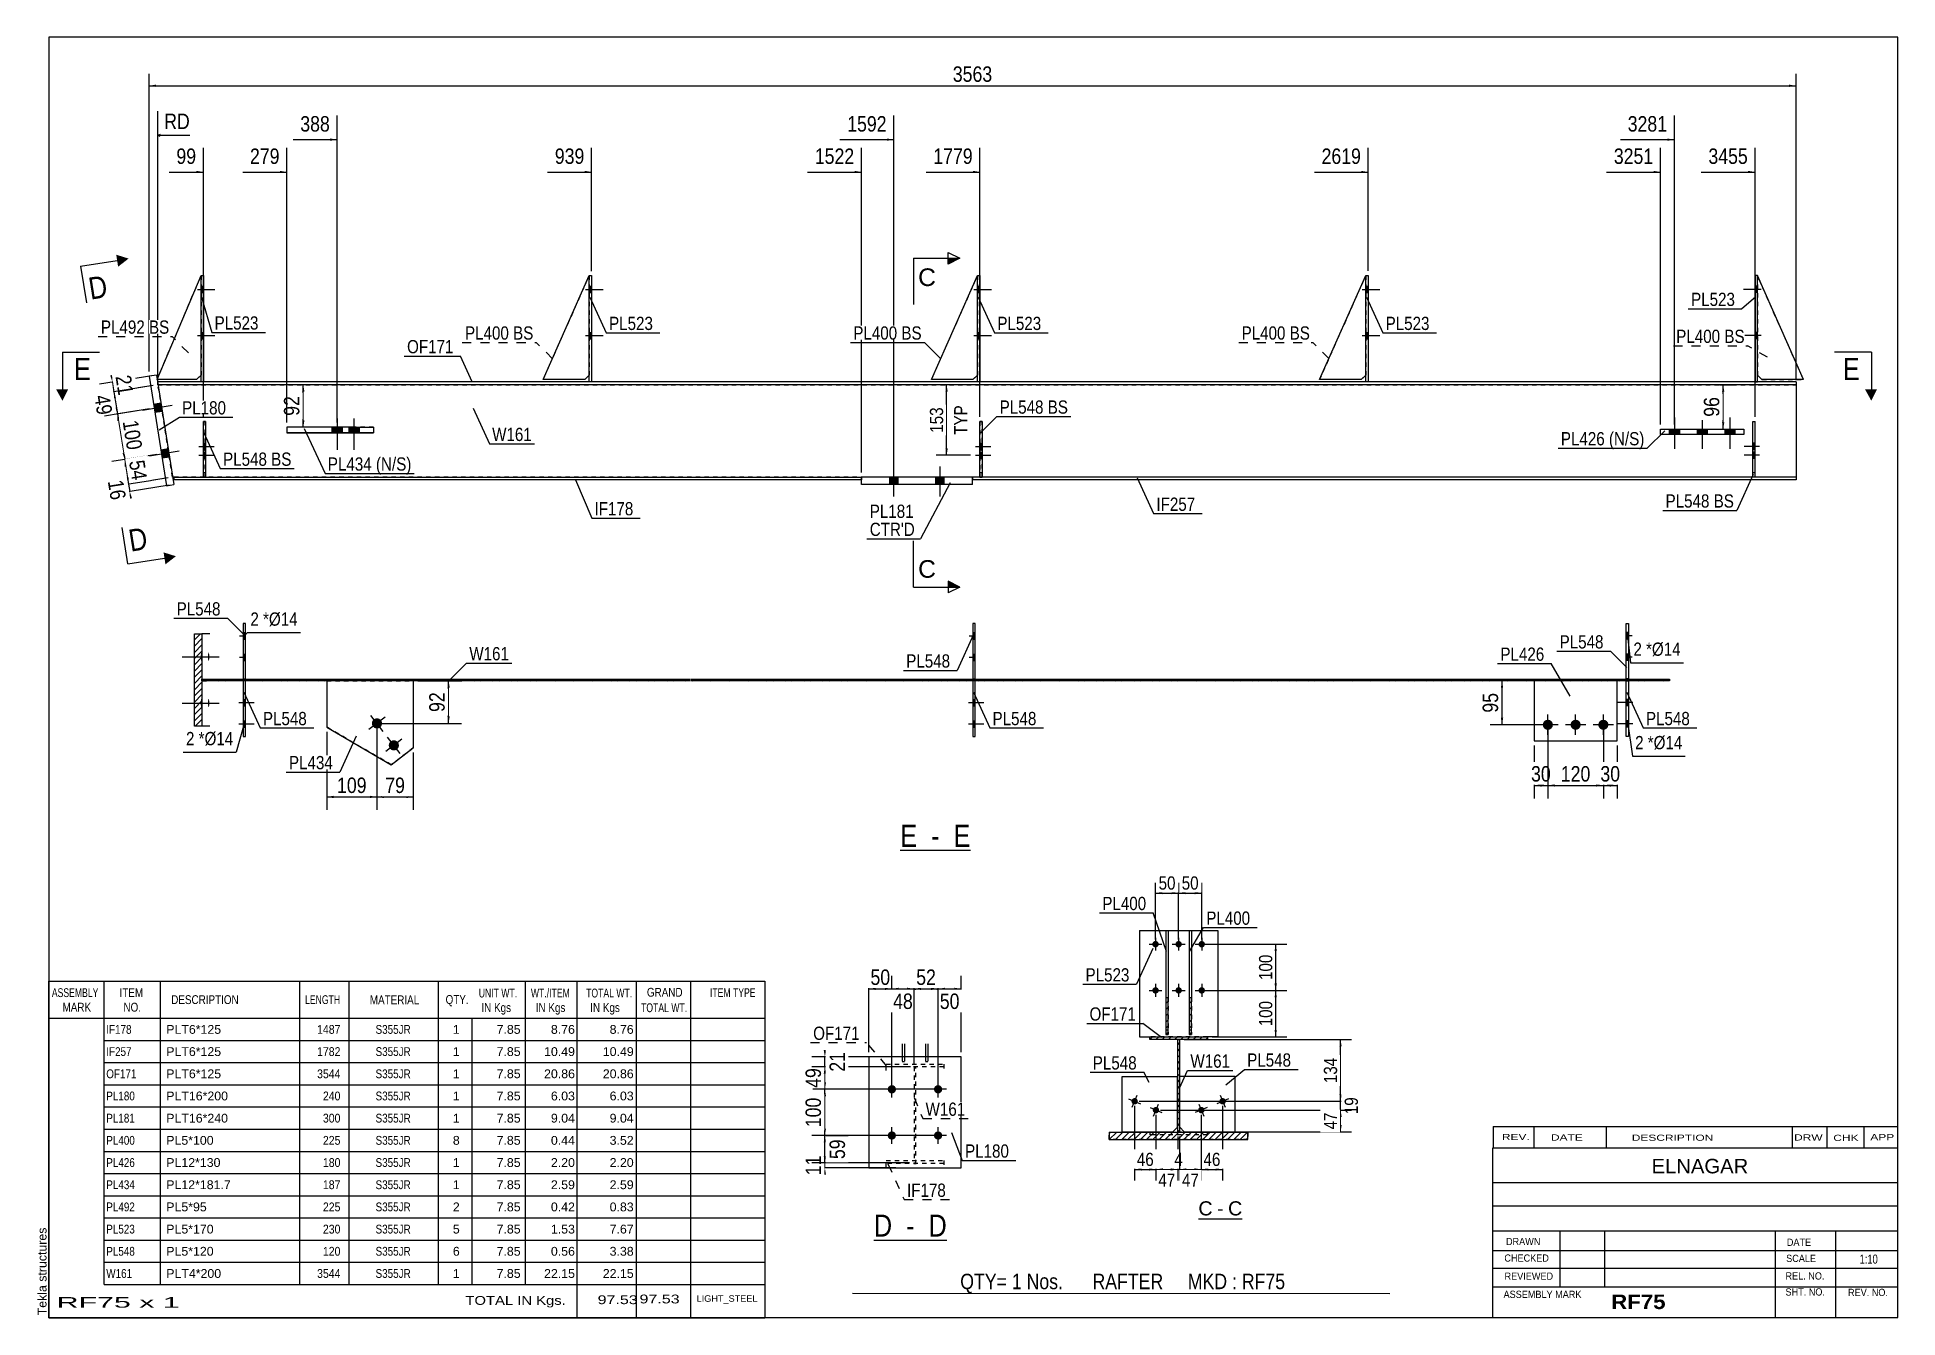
# Model space of a CAD drawing. Header units: millimetres. Extents: x -26 to 376, y -192 to 85.
import ezdxf

# ---------------------------------------------------------------- set-up
doc = ezdxf.new("R2010")
doc.units = ezdxf.units.MM
doc.linetypes.add('DXK_LINE_DOT1', pattern=[1.8814, 0.9407, -0.9407])
doc.linetypes.add('DXK_LINE_DOT2', pattern=[3.9198, 1.9599, -1.9599])
doc.styles.add('Arial', font='ARIAL.TTF', dxfattribs={"height": 0.2})
doc.styles.add('Arial Bold', font='ARIALBD.TTF', dxfattribs={"height": 0.2})
doc.styles.add('Arial Narrow', font='ARIALN.TTF', dxfattribs={"height": 0.2})

# ---------------------------------------------------------------- blocks, each defined once
blk = doc.blocks.new('Unknown-626819622-1211')
at = {"color": 5, "linetype": 'Continuous'}
for p, q in [((376.39, 85.18), (-23.61, 85.18)), ((-23.61, 85.18), (-23.61, -191.82)), ((376.39, -191.82), (376.39, 85.18)), ((-23.61, -191.82), (376.39, -191.82))]:
    blk.add_line(p, q, dxfattribs=at)
at = {"color": 174, "linetype": 'Continuous', "style": 'Arial'}
blk.add_text('Tekla structures', height=1.9102, rotation=90, dxfattribs=at).set_placement((-24.11, -191.32))
blk = doc.blocks.new('Unknown-626819622-12 - 1742')
at = {"color": 7, "linetype": 'Continuous'}
blk.add_line((225.08, -170.46), (234.58, -170.46), dxfattribs=at)
at = {"color": 0, "linetype": 'Continuous'}
blk.add_wipeout([(228.16, -169.71), (228.16, -166.51), (225.08, -166.51), (225.08, -169.71)], dxfattribs=at)
blk.add_wipeout([(230.54, -169.71), (230.54, -166.51), (229.12, -166.51), (229.12, -169.71)], dxfattribs=at)
at = {"color": 96, "linetype": 'Continuous', "style": 'Arial'}
blk.add_text('C', height=3.06, dxfattribs=at).set_placement((225.08, -169.71))
at = {"color": 0, "linetype": 'Continuous'}
blk.add_wipeout([(234.58, -169.71), (234.58, -166.51), (231.5, -166.51), (231.5, -169.71)], dxfattribs=at)
at = {"color": 96, "linetype": 'Continuous', "style": 'Arial'}
for s, p in [('-', (229.12, -169.71)), ('C', (231.5, -169.71))]:
    blk.add_text(s, height=3.06, dxfattribs=at).set_placement(p)
blk = doc.blocks.new('Unknown-626819622-13 - 1519')
at = {"color": 7, "linetype": 'Continuous'}
blk.add_line((154.88, -175.04), (170.66, -175.04), dxfattribs=at)
at = {"color": 0, "linetype": 'Continuous'}
blk.add_wipeout([(158.83, -174.29), (158.83, -169.29), (154.88, -169.29), (154.88, -174.29)], dxfattribs=at)
blk.add_wipeout([(165.2, -174.29), (165.2, -169.29), (160.33, -169.29), (160.33, -174.29)], dxfattribs=at)
at = {"color": 6, "linetype": 'Continuous', "style": 'Arial Narrow'}
for s, height, p in [('D', 4.77, (154.88, -174.29)), (' - ', 4.772, (160.33, -174.29))]:
    blk.add_text(s, height=height, dxfattribs=at).set_placement(p)
at = {"color": 0, "linetype": 'Continuous'}
blk.add_wipeout([(170.66, -174.29), (170.66, -169.29), (166.7, -169.29), (166.7, -174.29)], dxfattribs=at)
at = {"color": 6, "linetype": 'Continuous', "style": 'Arial Narrow'}
blk.add_text('D', height=4.77, dxfattribs=at).set_placement((166.7, -174.29))
blk = doc.blocks.new('Unknown-626819622-14 - 1253')
at = {"color": 7, "linetype": 'Continuous'}
blk.add_line((160.59, -90.72), (175.76, -90.72), dxfattribs=at)
at = {"color": 0, "linetype": 'Continuous'}
blk.add_wipeout([(164.24, -89.97), (164.24, -84.97), (160.59, -84.97), (160.59, -89.97)], dxfattribs=at)
blk.add_wipeout([(170.61, -89.97), (170.61, -84.97), (165.74, -84.97), (165.74, -89.97)], dxfattribs=at)
at = {"color": 6, "linetype": 'Continuous', "style": 'Arial Narrow'}
for s, height, p in [('E', 4.77, (160.59, -89.97)), (' - ', 4.772, (165.74, -89.97))]:
    blk.add_text(s, height=height, dxfattribs=at).set_placement(p)
at = {"color": 0, "linetype": 'Continuous'}
blk.add_wipeout([(175.76, -89.97), (175.76, -84.97), (172.11, -84.97), (172.11, -89.97)], dxfattribs=at)
at = {"color": 6, "linetype": 'Continuous', "style": 'Arial Narrow'}
blk.add_text('E', height=4.77, dxfattribs=at).set_placement((172.11, -89.97))
blk = doc.blocks.new('Bolt-626819622-1946 - 1912')
at = {"linetype": 'Continuous'}
for points in [[(329.16, 0.4), (326.96, 0.4), (326.96, -0.8), (329.16, -0.8)], [(335.16, 0.4), (332.96, 0.4), (332.96, -0.8), (335.16, -0.8)], [(341.16, 0.4), (338.96, 0.4), (338.96, -0.8), (341.16, -0.8)]]:
    blk.add_hatch(color=3, dxfattribs=at).paths.add_polyline_path(points)
at = {"color": 3, "linetype": 'Continuous'}
for p, q in [((326.96, 0.4), (326.96, -0.8)), ((328.06, 2.9), (328.06, -3.9)), ((329.16, 0.4), (329.16, -0.8)), ((332.96, 0.4), (332.96, -0.8)), ((334.06, 2.9), (334.06, -3.9)), ((335.16, 0.4), (335.16, -0.8)), ((338.96, 0.4), (338.96, -0.8)), ((340.06, 2.9), (340.06, -3.9)), ((341.16, 0.4), (341.16, -0.8))]:
    blk.add_line(p, q, dxfattribs=at)
blk = doc.blocks.new('Part-626819622-6121 - 1912')
at = {"color": 2, "linetype": 'Continuous'}
for p, q in [((177.82, -9.97), (177.82, 2.03)), ((177.82, 2.03), (178.32, 2.03)), ((178.32, 2.03), (178.32, -9.97)), ((178.32, -9.97), (177.82, -9.97))]:
    blk.add_line(p, q, dxfattribs=at)
at = {"color": 7, "linetype": 'DXK_LINE_DOT1'}
blk.add_line((177.82, -8.97), (178.32, -8.97), dxfattribs=at)
blk = doc.blocks.new('Bolt-626819622-1945 - 1912')
at = {"linetype": 'Continuous'}
for points in [[(39.85, 0.82), (37.65, 0.82), (37.65, -0.38), (39.85, -0.38)], [(43.5, 0.82), (41.3, 0.82), (41.3, -0.38), (43.5, -0.38)]]:
    blk.add_hatch(color=3, dxfattribs=at).paths.add_polyline_path(points)
at = {"color": 3, "linetype": 'Continuous'}
for p, q in [((37.65, 0.82), (37.65, -0.38)), ((38.75, 2.72), (38.75, -4.08)), ((39.85, 0.82), (39.85, -0.38)), ((41.3, 0.82), (41.3, -0.38)), ((42.4, 2.73), (42.4, -4.07)), ((43.5, 0.82), (43.5, -0.38))]:
    blk.add_line(p, q, dxfattribs=at)
blk = doc.blocks.new('Part-626819622-1951 - 1912')
at = {"color": 2, "linetype": 'Continuous'}
for p, q in [((-0.33, 12.1), (-1.91, 11.85)), ((-0.33, 12.1), (3.43, -11.6)), ((-1.91, 11.85), (1.85, -11.85)), ((1.85, -11.85), (3.43, -11.6))]:
    blk.add_line(p, q, dxfattribs=at)
blk = doc.blocks.new('Part-626819622-6128 - 1912')
at = {"color": 7, "linetype": 'DXK_LINE_DOT1'}
for p, q in [((346.01, 33.6), (346.01, 12.1)), ((356.01, 11.1), (346.01, 33.6)), ((346.01, 12.1), (347.01, 11.1)), ((347.01, 11.1), (356.01, 11.1))]:
    blk.add_line(p, q, dxfattribs=at)
blk = doc.blocks.new('Part-626819622-1956 - 1912')
at = {"color": 2, "linetype": 'Continuous'}
for p, q in [((9.32, 10.6), (0, 10.6)), ((0, 10), (0, 10.6)), ((354.37, 10), (0, 10)), ((93.32, 10.6), (9.82, 10.6)), ((177.32, 10.6), (93.82, 10.6)), ((261.32, 10.6), (177.82, 10.6)), ((345.51, 10.6), (261.82, 10.6)), ((354.37, 10.6), (346.01, 10.6)), ((354.37, 10.6), (354.37, 10))]:
    blk.add_line(p, q, dxfattribs=at)
at = {"color": 7, "linetype": 'DXK_LINE_DOT1'}
for p, q in [((9.82, 10.6), (9.32, 10.6)), ((93.82, 10.6), (93.32, 10.6)), ((177.82, 10.6), (177.32, 10.6)), ((261.82, 10.6), (261.32, 10.6)), ((346.01, 10.6), (345.51, 10.6))]:
    blk.add_line(p, q, dxfattribs=at)
blk = doc.blocks.new('Part-626819622-6132 - 1912')
at = {"color": 2, "linetype": 'Continuous'}
for p, q in [((345.01, -9.97), (345.01, 2.03)), ((345.01, 2.03), (345.51, 2.03)), ((345.51, -9.97), (345.51, 2.03)), ((345.51, -9.97), (345.01, -9.97))]:
    blk.add_line(p, q, dxfattribs=at)
blk = doc.blocks.new('Bolt-626819622-6145 - 1912')
at = {"linetype": 'Continuous'}
for points in [[(177.82, -2.66), (177.82, -4.06), (178.32, -4.06), (178.32, -2.66)], [(177.82, -4.57), (177.82, -5.97), (178.32, -5.97), (178.32, -4.57)]]:
    blk.add_hatch(color=3, dxfattribs=at).paths.add_polyline_path(points)
at = {"color": 3, "linetype": 'Continuous'}
for p, q in [((176.87, -3.36), (180.17, -3.36)), ((177.82, -2.66), (178.32, -2.66)), ((176.87, -5.27), (180.17, -5.27)), ((177.82, -4.06), (178.32, -4.06)), ((177.82, -4.57), (178.32, -4.57)), ((177.82, -5.97), (178.32, -5.97))]:
    blk.add_line(p, q, dxfattribs=at)
blk = doc.blocks.new('Bolt-626819622-6144 - 1912')
at = {"linetype": 'Continuous'}
for points in [[(177.82, 29.93), (177.82, 31.33), (177.32, 31.33), (177.32, 29.93)], [(177.82, 29.93), (177.82, 31.33), (177.32, 31.33), (177.32, 29.93)], [(177.82, 29.93), (177.82, 31.33), (177.32, 31.33), (177.32, 29.93)], [(177.82, 19.93), (177.82, 21.33), (177.32, 21.33), (177.32, 19.93)], [(177.82, 19.93), (177.82, 21.33), (177.32, 21.33), (177.32, 19.93)], [(177.82, 19.93), (177.82, 21.33), (177.32, 21.33), (177.32, 19.93)]]:
    blk.add_hatch(color=3, dxfattribs=at).paths.add_polyline_path(points)
at = {"color": 3, "linetype": 'Continuous'}
for p, q in [((176.52, 30.63), (180.32, 30.63)), ((176.52, 30.63), (180.32, 30.63)), ((176.52, 30.63), (180.32, 30.63)), ((177.32, 31.33), (177.82, 31.33)), ((177.32, 31.33), (177.82, 31.33)), ((177.32, 31.33), (177.82, 31.33)), ((177.32, 29.93), (177.82, 29.93)), ((177.32, 29.93), (177.82, 29.93)), ((177.32, 29.93), (177.82, 29.93)), ((176.52, 20.63), (180.32, 20.63)), ((176.52, 20.63), (180.32, 20.63)), ((176.52, 20.63), (180.32, 20.63)), ((177.32, 21.33), (177.82, 21.33)), ((177.32, 21.33), (177.82, 21.33)), ((177.32, 21.33), (177.82, 21.33)), ((177.32, 19.93), (177.82, 19.93)), ((177.32, 19.93), (177.82, 19.93)), ((177.32, 19.93), (177.82, 19.93))]:
    blk.add_line(p, q, dxfattribs=at)
blk = doc.blocks.new('Part-626819622-1961 - 1912')
at = {"color": 2, "linetype": 'Continuous'}
for p, q in [((3.48, -10.6), (3.48, -10)), ((3.48, -10), (152.21, -10)), ((152.21, -10.6), (3.48, -10.6))]:
    blk.add_line(p, q, dxfattribs=at)
at = {"color": 7, "linetype": 'DXK_LINE_DOT1'}
blk.add_line((152.21, -10), (152.21, -10.6), dxfattribs=at)
blk = doc.blocks.new('Part-626819622-2014 - 1912')
at = {"color": 2, "linetype": 'Continuous'}
for p, q in [((176.2, -10), (152.2, -10)), ((152.2, -11.6), (152.2, -10)), ((176.2, -11.6), (152.2, -11.6)), ((176.2, -11.6), (176.2, -10))]:
    blk.add_line(p, q, dxfattribs=at)
blk = doc.blocks.new('Bolt-626819622-2079 - 1912')
at = {"linetype": 'Continuous'}
for points in [[(160.1, -10), (158.3, -10), (158.3, -11.6), (160.1, -11.6)], [(160.1, -10), (158.3, -10), (158.3, -11.6), (160.1, -11.6)], [(170.1, -10), (168.3, -10), (168.3, -11.6), (170.1, -11.6)], [(170.1, -10), (168.3, -10), (168.3, -11.6), (170.1, -11.6)]]:
    blk.add_hatch(color=3, dxfattribs=at).paths.add_polyline_path(points)
at = {"color": 3, "linetype": 'Continuous'}
for p, q in [((159.2, -14.2), (159.2, -7.7)), ((159.2, -14.2), (159.2, -7.7)), ((169.2, -14.2), (169.2, -7.7)), ((169.2, -14.2), (169.2, -7.7)), ((158.3, -11.6), (158.3, -10)), ((158.3, -11.6), (158.3, -10)), ((160.1, -11.6), (160.1, -10)), ((160.1, -11.6), (160.1, -10)), ((168.3, -11.6), (168.3, -10)), ((168.3, -11.6), (168.3, -10)), ((170.1, -11.6), (170.1, -10)), ((170.1, -11.6), (170.1, -10))]:
    blk.add_line(p, q, dxfattribs=at)
blk = doc.blocks.new('Bolt-626819622-2080 - 1912')
at = {"linetype": 'Continuous'}
for points in [[(-0.96, 5.83), (-0.67, 4.05), (0.91, 4.3), (0.62, 6.08)], [(-0.96, 5.83), (-0.67, 4.05), (0.91, 4.3), (0.62, 6.08)], [(0.61, -4.05), (0.9, -5.83), (2.48, -5.58), (2.19, -3.8)], [(0.61, -4.05), (0.9, -5.83), (2.48, -5.58), (2.19, -3.8)]]:
    blk.add_hatch(color=3, dxfattribs=at).paths.add_polyline_path(points)
at = {"color": 3, "linetype": 'Continuous'}
for p, q in [((-3.38, 4.53), (3.04, 5.55)), ((-3.38, 4.53), (3.04, 5.55)), ((-0.96, 5.83), (0.62, 6.08)), ((-0.96, 5.83), (0.62, 6.08)), ((-0.67, 4.05), (0.91, 4.3)), ((-0.67, 4.05), (0.91, 4.3)), ((0.61, -4.05), (2.19, -3.8)), ((0.61, -4.05), (2.19, -3.8)), ((-1.81, -5.35), (4.61, -4.33)), ((-1.81, -5.35), (4.61, -4.33)), ((0.9, -5.83), (2.48, -5.58)), ((0.9, -5.83), (2.48, -5.58))]:
    blk.add_line(p, q, dxfattribs=at)
blk = doc.blocks.new('Part-626819622-2085 - 1912')
at = {"color": 7, "linetype": 'DXK_LINE_DOT1'}
for p, q in [((3.18, -10), (0, 10)), ((0, 10), (354.37, 10)), ((354.37, -10), (3.48, -10))]:
    blk.add_line(p, q, dxfattribs=at)
at = {"color": 2, "linetype": 'Continuous'}
for p, q in [((354.37, 10), (354.37, -10)), ((3.48, -10), (3.18, -10))]:
    blk.add_line(p, q, dxfattribs=at)
blk = doc.blocks.new('Part-626819622-2090 - 1912')
at = {"color": 2, "linetype": 'Continuous'}
for p, q in [((354.37, -10), (176.21, -10)), ((354.37, -10.6), (176.21, -10.6)), ((354.37, -10), (354.37, -10.6))]:
    blk.add_line(p, q, dxfattribs=at)
at = {"color": 7, "linetype": 'DXK_LINE_DOT1'}
blk.add_line((176.21, -10), (176.21, -10.6), dxfattribs=at)
blk = doc.blocks.new('Part-626819622-2112 - 1912')
at = {"color": 2, "linetype": 'Continuous'}
for p, q in [((41.85, 0.83), (27.88, 0.82)), ((27.88, 0.82), (27.88, -0.38)), ((41.85, -0.37), (41.85, 0.83)), ((41.85, 0.83), (46.61, 0.82)), ((46.61, 0.82), (46.61, -0.38)), ((41.85, -0.37), (27.88, -0.38)), ((27.88, -0.38), (46.61, -0.38)), ((27.88, -0.38), (27.88, -0.38)), ((27.88, -0.38), (27.88, -0.38)), ((46.61, -0.38), (41.85, -0.37)), ((46.61, -0.38), (46.61, -0.38)), ((46.61, -0.38), (46.61, -0.38))]:
    blk.add_line(p, q, dxfattribs=at)
at = {"color": 7, "linetype": 'DXK_LINE_DOT1'}
blk.add_line((46.61, 0.82), (27.88, 0.82), dxfattribs=at)
blk = doc.blocks.new('Part-626819622-2134 - 1912')
at = {"color": 2, "linetype": 'Continuous'}
for p, q in [((325.06, -0.8), (325.06, 0.4)), ((325.06, 0.4), (343.06, 0.4)), ((343.06, 0.4), (343.06, -0.8)), ((343.06, -0.8), (325.06, -0.8))]:
    blk.add_line(p, q, dxfattribs=at)
blk = doc.blocks.new('Part-626819622-6124 - 1912')
at = {"color": 7, "linetype": 'DXK_LINE_DOT1'}
for p, q in [((177.82, 2.03), (177.82, -9.97)), ((178.32, 2.03), (177.82, 2.03)), ((178.32, -9.97), (178.32, 2.03)), ((177.82, -9.97), (178.32, -9.97))]:
    blk.add_line(p, q, dxfattribs=at)
blk = doc.blocks.new('Part-626819622-8197 - 1912')
at = {"color": 2, "linetype": 'Continuous'}
for p, q in [((83.32, 11.1), (93.32, 33.6)), ((93.32, 12.1), (92.32, 11.1)), ((92.32, 11.1), (83.32, 11.1))]:
    blk.add_line(p, q, dxfattribs=at)
blk = doc.blocks.new('Part-626819622-6120 - 1912')
at = {"color": 7, "linetype": 'DXK_LINE_DOT1'}
for p, q in [((167.32, 11.1), (177.32, 33.6)), ((177.32, 33.6), (177.32, 12.1)), ((177.32, 12.1), (176.32, 11.1)), ((176.32, 11.1), (167.32, 11.1))]:
    blk.add_line(p, q, dxfattribs=at)
blk = doc.blocks.new('Part-626819622-6107 - 1912')
at = {"color": 2, "linetype": 'Continuous'}
for p, q in [((261.32, 10.6), (261.32, 33.6)), ((261.32, 33.6), (261.82, 33.6)), ((261.82, 33.6), (261.82, 10.6)), ((261.82, 10.6), (261.32, 10.6))]:
    blk.add_line(p, q, dxfattribs=at)
blk = doc.blocks.new('Part-626819622-6108 - 1912')
at = {"color": 7, "linetype": 'DXK_LINE_DOT1'}
for p, q in [((251.32, 11.1), (261.32, 33.6)), ((261.32, 33.6), (261.32, 12.1)), ((261.32, 12.1), (260.32, 11.1)), ((260.32, 11.1), (251.32, 11.1))]:
    blk.add_line(p, q, dxfattribs=at)
blk = doc.blocks.new('Part-626819622-6109 - 1912')
at = {"color": 2, "linetype": 'Continuous'}
for p, q in [((93.32, 10.6), (93.32, 33.6)), ((93.32, 33.6), (93.82, 33.6)), ((93.82, 33.6), (93.82, 10.6)), ((93.82, 10.6), (93.32, 10.6))]:
    blk.add_line(p, q, dxfattribs=at)
blk = doc.blocks.new('Part-626819622-6110 - 1912')
at = {"color": 7, "linetype": 'DXK_LINE_DOT1'}
for p, q in [((83.32, 11.1), (93.32, 33.6)), ((93.32, 33.6), (93.32, 12.1)), ((93.32, 12.1), (92.32, 11.1)), ((92.32, 11.1), (83.32, 11.1))]:
    blk.add_line(p, q, dxfattribs=at)
blk = doc.blocks.new('Part-626819622-6111 - 1912')
at = {"color": 2, "linetype": 'Continuous'}
for p, q in [((9.32, 10.6), (9.32, 33.6)), ((9.32, 33.6), (9.82, 33.6)), ((9.82, 33.6), (9.82, 10.6)), ((9.82, 10.6), (9.32, 10.6))]:
    blk.add_line(p, q, dxfattribs=at)
blk = doc.blocks.new('Part-626819622-6112 - 1912')
at = {"color": 7, "linetype": 'DXK_LINE_DOT1'}
for p, q in [((-0.18, 11.1), (9.32, 33.6)), ((9.32, 33.6), (9.32, 12.1)), ((9.32, 12.1), (8.32, 11.1)), ((8.32, 11.1), (-0.18, 11.1))]:
    blk.add_line(p, q, dxfattribs=at)
blk = doc.blocks.new('Part-626819622-6113 - 1912')
at = {"color": 2, "linetype": 'Continuous'}
for p, q in [((9.82, -9.97), (9.82, 2.03)), ((9.82, 2.03), (10.32, 2.03)), ((10.32, 2.03), (10.32, -9.97)), ((10.32, -9.97), (9.82, -9.97))]:
    blk.add_line(p, q, dxfattribs=at)
at = {"color": 7, "linetype": 'DXK_LINE_DOT1'}
blk.add_line((9.82, -8.97), (10.32, -8.97), dxfattribs=at)
blk = doc.blocks.new('Part-626819622-6116 - 1912')
at = {"color": 7, "linetype": 'DXK_LINE_DOT1'}
for p, q in [((9.82, 2.03), (9.82, -9.97)), ((10.32, 2.03), (9.82, 2.03)), ((10.32, -9.97), (10.32, 2.03)), ((9.82, -9.97), (10.32, -9.97))]:
    blk.add_line(p, q, dxfattribs=at)
blk = doc.blocks.new('Part-626819622-6119 - 1912')
at = {"color": 2, "linetype": 'Continuous'}
for p, q in [((177.32, 10.6), (177.32, 33.6)), ((177.32, 33.6), (177.82, 33.6)), ((177.82, 33.6), (177.82, 10.6)), ((177.82, 10.6), (177.32, 10.6))]:
    blk.add_line(p, q, dxfattribs=at)
blk = doc.blocks.new('Part-626819622-6127 - 1912')
at = {"color": 2, "linetype": 'Continuous'}
for p, q in [((346.01, 33.6), (345.51, 33.6)), ((345.51, 33.6), (345.51, 10.6)), ((346.01, 10.6), (346.01, 33.6)), ((345.51, 10.6), (346.01, 10.6))]:
    blk.add_line(p, q, dxfattribs=at)
blk = doc.blocks.new('Part-626819622-6129 - 1912')
at = {"color": 7, "linetype": 'DXK_LINE_DOT1'}
for p, q in [((345.01, -9.97), (345.01, 2.03)), ((345.01, 2.03), (345.51, 2.03)), ((345.51, -9.97), (345.51, 2.03)), ((345.01, -8.97), (345.51, -8.97)), ((345.51, -9.97), (345.01, -9.97))]:
    blk.add_line(p, q, dxfattribs=at)
blk = doc.blocks.new('Bolt-626819622-6135 - 1912')
at = {"linetype": 'Continuous'}
for points in [[(261.82, 29.93), (261.82, 31.33), (261.32, 31.33), (261.32, 29.93)], [(261.82, 29.93), (261.82, 31.33), (261.32, 31.33), (261.32, 29.93)], [(261.82, 29.93), (261.82, 31.33), (261.32, 31.33), (261.32, 29.93)], [(261.82, 19.93), (261.82, 21.33), (261.32, 21.33), (261.32, 19.93)], [(261.82, 19.93), (261.82, 21.33), (261.32, 21.33), (261.32, 19.93)], [(261.82, 19.93), (261.82, 21.33), (261.32, 21.33), (261.32, 19.93)]]:
    blk.add_hatch(color=3, dxfattribs=at).paths.add_polyline_path(points)
at = {"color": 3, "linetype": 'Continuous'}
for p, q in [((260.52, 30.63), (264.32, 30.63)), ((260.52, 30.63), (264.32, 30.63)), ((260.52, 30.63), (264.32, 30.63)), ((261.32, 31.33), (261.82, 31.33)), ((261.32, 31.33), (261.82, 31.33)), ((261.32, 31.33), (261.82, 31.33)), ((261.32, 29.93), (261.82, 29.93)), ((261.32, 29.93), (261.82, 29.93)), ((261.32, 29.93), (261.82, 29.93)), ((260.52, 20.63), (264.32, 20.63)), ((260.52, 20.63), (264.32, 20.63)), ((260.52, 20.63), (264.32, 20.63)), ((261.32, 21.33), (261.82, 21.33)), ((261.32, 21.33), (261.82, 21.33)), ((261.32, 21.33), (261.82, 21.33)), ((261.32, 19.93), (261.82, 19.93)), ((261.32, 19.93), (261.82, 19.93)), ((261.32, 19.93), (261.82, 19.93))]:
    blk.add_line(p, q, dxfattribs=at)
blk = doc.blocks.new('Bolt-626819622-6136 - 1912')
at = {"linetype": 'Continuous'}
for points in [[(93.82, 29.93), (93.82, 31.33), (93.32, 31.33), (93.32, 29.93)], [(93.82, 29.93), (93.82, 31.33), (93.32, 31.33), (93.32, 29.93)], [(93.82, 29.93), (93.82, 31.33), (93.32, 31.33), (93.32, 29.93)], [(93.82, 19.93), (93.82, 21.33), (93.32, 21.33), (93.32, 19.93)], [(93.82, 19.93), (93.82, 21.33), (93.32, 21.33), (93.32, 19.93)], [(93.82, 19.93), (93.82, 21.33), (93.32, 21.33), (93.32, 19.93)]]:
    blk.add_hatch(color=3, dxfattribs=at).paths.add_polyline_path(points)
at = {"color": 3, "linetype": 'Continuous'}
for p, q in [((92.52, 30.63), (96.32, 30.63)), ((92.52, 30.63), (96.32, 30.63)), ((92.52, 30.63), (96.32, 30.63)), ((93.32, 31.33), (93.82, 31.33)), ((93.32, 31.33), (93.82, 31.33)), ((93.32, 31.33), (93.82, 31.33)), ((93.32, 29.93), (93.82, 29.93)), ((93.32, 29.93), (93.82, 29.93)), ((93.32, 29.93), (93.82, 29.93)), ((92.52, 20.63), (96.32, 20.63)), ((92.52, 20.63), (96.32, 20.63)), ((92.52, 20.63), (96.32, 20.63)), ((93.32, 21.33), (93.82, 21.33)), ((93.32, 21.33), (93.82, 21.33)), ((93.32, 21.33), (93.82, 21.33)), ((93.32, 19.93), (93.82, 19.93)), ((93.32, 19.93), (93.82, 19.93)), ((93.32, 19.93), (93.82, 19.93))]:
    blk.add_line(p, q, dxfattribs=at)
blk = doc.blocks.new('Bolt-626819622-6137 - 1912')
at = {"linetype": 'Continuous'}
for points in [[(9.82, 29.93), (9.82, 31.33), (9.32, 31.33), (9.32, 29.93)], [(9.82, 29.93), (9.82, 31.33), (9.32, 31.33), (9.32, 29.93)], [(9.82, 29.93), (9.82, 31.33), (9.32, 31.33), (9.32, 29.93)], [(9.82, 19.93), (9.82, 21.33), (9.32, 21.33), (9.32, 19.93)], [(9.82, 19.93), (9.82, 21.33), (9.32, 21.33), (9.32, 19.93)], [(9.82, 19.93), (9.82, 21.33), (9.32, 21.33), (9.32, 19.93)]]:
    blk.add_hatch(color=3, dxfattribs=at).paths.add_polyline_path(points)
at = {"color": 3, "linetype": 'Continuous'}
for p, q in [((8.52, 30.63), (12.32, 30.63)), ((8.52, 30.63), (12.32, 30.63)), ((8.52, 30.63), (12.32, 30.63)), ((9.32, 31.33), (9.82, 31.33)), ((9.32, 31.33), (9.82, 31.33)), ((9.32, 31.33), (9.82, 31.33)), ((9.32, 29.93), (9.82, 29.93)), ((9.32, 29.93), (9.82, 29.93)), ((9.32, 29.93), (9.82, 29.93)), ((8.52, 20.63), (12.32, 20.63)), ((8.52, 20.63), (12.32, 20.63)), ((8.52, 20.63), (12.32, 20.63)), ((9.32, 21.33), (9.82, 21.33)), ((9.32, 21.33), (9.82, 21.33)), ((9.32, 21.33), (9.82, 21.33)), ((9.32, 19.93), (9.82, 19.93)), ((9.32, 19.93), (9.82, 19.93)), ((9.32, 19.93), (9.82, 19.93))]:
    blk.add_line(p, q, dxfattribs=at)
blk = doc.blocks.new('Bolt-626819622-6138 - 1912')
at = {"linetype": 'Continuous'}
for points in [[(9.82, -2.66), (9.82, -4.06), (10.32, -4.06), (10.32, -2.66)], [(9.82, -4.57), (9.82, -5.97), (10.32, -5.97), (10.32, -4.57)]]:
    blk.add_hatch(color=3, dxfattribs=at).paths.add_polyline_path(points)
at = {"color": 3, "linetype": 'Continuous'}
for p, q in [((8.87, -3.36), (12.17, -3.36)), ((9.82, -2.66), (10.32, -2.66)), ((8.87, -5.27), (12.17, -5.27)), ((9.82, -4.06), (10.32, -4.06)), ((9.82, -4.57), (10.32, -4.57)), ((9.82, -5.97), (10.32, -5.97))]:
    blk.add_line(p, q, dxfattribs=at)
blk = doc.blocks.new('Bolt-626819622-6141 - 1912')
at = {"color": 3, "linetype": 'DXK_LINE_DOT2'}
for p, q in [((9.02, -3.36), (10.32, -3.36)), ((9.82, -2.66), (10.32, -2.66)), ((9.02, -5.27), (10.32, -5.27)), ((9.82, -4.06), (10.32, -4.06)), ((9.82, -4.57), (10.32, -4.57)), ((9.82, -5.97), (10.32, -5.97))]:
    blk.add_line(p, q, dxfattribs=at)
blk = doc.blocks.new('Bolt-626819622-6148 - 1912')
at = {"color": 3, "linetype": 'DXK_LINE_DOT2'}
for p, q in [((177.02, -3.36), (178.32, -3.36)), ((177.82, -2.66), (178.32, -2.66)), ((177.02, -5.27), (178.32, -5.27)), ((177.82, -4.06), (178.32, -4.06)), ((177.82, -4.57), (178.32, -4.57)), ((177.82, -5.97), (178.32, -5.97))]:
    blk.add_line(p, q, dxfattribs=at)
blk = doc.blocks.new('Bolt-626819622-6151 - 1912')
at = {"linetype": 'Continuous'}
for points in [[(346.01, 29.93), (346.01, 31.33), (345.51, 31.33), (345.51, 29.93)], [(346.01, 29.93), (346.01, 31.33), (345.51, 31.33), (345.51, 29.93)], [(346.01, 29.93), (346.01, 31.33), (345.51, 31.33), (345.51, 29.93)], [(346.01, 19.93), (346.01, 21.33), (345.51, 21.33), (345.51, 19.93)], [(346.01, 19.93), (346.01, 21.33), (345.51, 21.33), (345.51, 19.93)], [(346.01, 19.93), (346.01, 21.33), (345.51, 21.33), (345.51, 19.93)]]:
    blk.add_hatch(color=3, dxfattribs=at).paths.add_polyline_path(points)
at = {"color": 3, "linetype": 'Continuous'}
for p, q in [((346.81, 30.63), (343.01, 30.63)), ((346.81, 30.63), (343.01, 30.63)), ((346.81, 30.63), (343.01, 30.63)), ((346.01, 31.33), (345.51, 31.33)), ((346.01, 31.33), (345.51, 31.33)), ((346.01, 31.33), (345.51, 31.33)), ((346.01, 29.93), (345.51, 29.93)), ((346.01, 29.93), (345.51, 29.93)), ((346.01, 29.93), (345.51, 29.93)), ((346.81, 20.63), (343.01, 20.63)), ((346.81, 20.63), (343.01, 20.63)), ((346.81, 20.63), (343.01, 20.63)), ((346.01, 21.33), (345.51, 21.33)), ((346.01, 21.33), (345.51, 21.33)), ((346.01, 21.33), (345.51, 21.33)), ((346.01, 19.93), (345.51, 19.93)), ((346.01, 19.93), (345.51, 19.93)), ((346.01, 19.93), (345.51, 19.93))]:
    blk.add_line(p, q, dxfattribs=at)
blk = doc.blocks.new('Bolt-626819622-6152 - 1912')
at = {"color": 3, "linetype": 'DXK_LINE_DOT2'}
for p, q in [((345.51, -2.66), (345.01, -2.66)), ((346.31, -3.36), (345.01, -3.36)), ((345.51, -4.06), (345.01, -4.06)), ((345.51, -4.57), (345.01, -4.57)), ((346.31, -5.27), (345.01, -5.27)), ((345.51, -5.97), (345.01, -5.97))]:
    blk.add_line(p, q, dxfattribs=at)
blk = doc.blocks.new('Bolt-626819622-6155 - 1912')
at = {"linetype": 'Continuous'}
for points in [[(345.51, -4.06), (345.51, -2.66), (345.01, -2.66), (345.01, -4.06)], [(345.51, -5.97), (345.51, -4.57), (345.01, -4.57), (345.01, -5.97)]]:
    blk.add_hatch(color=3, dxfattribs=at).paths.add_polyline_path(points)
at = {"color": 3, "linetype": 'Continuous'}
for p, q in [((346.46, -3.36), (343.16, -3.36)), ((345.51, -2.66), (345.01, -2.66)), ((346.46, -5.27), (343.16, -5.27)), ((345.51, -4.06), (345.01, -4.06)), ((345.51, -4.57), (345.01, -4.57)), ((345.51, -5.97), (345.01, -5.97))]:
    blk.add_line(p, q, dxfattribs=at)
blk = doc.blocks.new('Part-626819622-8198 - 1912')
at = {"color": 2, "linetype": 'Continuous'}
for p, q in [((251.32, 11.1), (261.32, 33.6)), ((261.32, 12.1), (260.32, 11.1)), ((260.32, 11.1), (251.32, 11.1))]:
    blk.add_line(p, q, dxfattribs=at)
blk = doc.blocks.new('Part-626819622-8199 - 1912')
at = {"color": 2, "linetype": 'Continuous'}
for p, q in [((-0.18, 11.1), (9.32, 33.6)), ((9.32, 12.1), (8.32, 11.1)), ((8.32, 11.1), (-0.18, 11.1))]:
    blk.add_line(p, q, dxfattribs=at)
blk = doc.blocks.new('Part-626819622-8200 - 1912')
at = {"color": 2, "linetype": 'Continuous'}
for p, q in [((167.32, 11.1), (177.32, 33.6)), ((177.32, 12.1), (176.32, 11.1)), ((176.32, 11.1), (167.32, 11.1))]:
    blk.add_line(p, q, dxfattribs=at)
blk = doc.blocks.new('Part-626819622-8201 - 1912')
at = {"color": 2, "linetype": 'Continuous'}
for p, q in [((356.01, 11.1), (346.01, 33.6)), ((347.01, 11.1), (346.01, 12.1)), ((356.01, 11.1), (347.01, 11.1))]:
    blk.add_line(p, q, dxfattribs=at)
blk = doc.blocks.new('Part-626819622-1817 - 1742')
at = {"linetype": 'Continuous'}
h = blk.add_hatch(dxfattribs=at)
h.set_pattern_fill('', scale=0.3, style=0, pattern_type=0)
h.set_pattern_definition([(45, (214.5587, -131.65585), (-0.67352, 0.67352), [])])
h.paths.add_polyline_path([(214.56, -131.06), (214.56, -131.66), (227.06, -131.66), (227.06, -131.06)])
at = {"color": 2, "linetype": 'Continuous'}
for p, q in [((214.56, -131.66), (214.56, -131.06)), ((214.56, -131.06), (227.06, -131.06)), ((227.06, -131.66), (214.56, -131.66)), ((227.06, -131.06), (227.06, -131.66))]:
    blk.add_line(p, q, dxfattribs=at)
blk = doc.blocks.new('Part-626819622-6180 - 1742')
at = {"color": 2, "linetype": 'Continuous'}
for p, q in [((208.58, -139.63), (220.58, -139.63)), ((208.58, -151.63), (208.58, -139.63)), ((220.58, -150.63), (220.58, -139.63)), ((208.58, -151.63), (219.58, -151.63)), ((219.58, -151.63), (220.58, -150.63))]:
    blk.add_line(p, q, dxfattribs=at)
blk = doc.blocks.new('Part-626819622-1763 - 1742')
at = {"linetype": 'Continuous'}
h = blk.add_hatch(dxfattribs=at)
h.set_pattern_fill('', scale=0.3, style=0, pattern_type=0)
h.set_pattern_definition([(45, (220.6087, -151.65585), (-0.67352, 0.67352), [])])
h.paths.add_polyline_path([(220.61, -131.66), (220.61, -151.66), (221.01, -151.66), (221.01, -131.66)])
at = {"color": 2, "linetype": 'Continuous'}
for p, q in [((220.61, -151.66), (220.61, -131.66)), ((220.61, -131.66), (221.01, -131.66)), ((221.01, -131.66), (221.01, -151.66)), ((221.01, -151.66), (220.61, -151.66))]:
    blk.add_line(p, q, dxfattribs=at)
blk = doc.blocks.new('Part-626819622-1811 - 1742')
at = {"linetype": 'Continuous'}
h = blk.add_hatch(dxfattribs=at)
h.set_pattern_fill('', scale=0.3, style=0, pattern_type=0)
h.set_pattern_definition([(45, (205.8087, -153.25585), (-0.67352, 0.67352), [])])
h.paths.add_polyline_path([(205.81, -151.66), (205.81, -153.26), (235.81, -153.26), (235.81, -151.66)])
at = {"color": 7, "linetype": 'DXK_LINE_DOT1'}
for p, q in [((205.81, -153.26), (205.81, -151.66)), ((205.81, -151.66), (235.81, -151.66)), ((235.81, -151.66), (235.81, -153.26)), ((235.81, -153.26), (205.81, -153.26))]:
    blk.add_line(p, q, dxfattribs=at)
at = {"color": 2, "linetype": 'Continuous'}
for p, q in [((205.81, -151.66), (205.81, -153.26)), ((205.81, -151.66), (235.81, -151.66)), ((235.81, -153.26), (235.81, -151.66)), ((205.81, -153.26), (235.81, -153.26))]:
    blk.add_line(p, q, dxfattribs=at)
blk = doc.blocks.new('Part-626819622-1764 - 1742')
at = {"color": 7, "linetype": 'DXK_LINE_DOT1'}
for p, q in [((227.06, -151.66), (214.56, -151.66)), ((214.56, -151.66), (214.56, -152.26)), ((227.06, -152.26), (214.56, -152.26)), ((227.06, -152.26), (227.06, -151.66))]:
    blk.add_line(p, q, dxfattribs=at)
blk = doc.blocks.new('Part-626819622-6175 - 1742')
at = {"color": 2, "linetype": 'Continuous'}
for p, q in [((212.31, -108.06), (212.31, -131.06)), ((212.31, -108.06), (229.31, -108.06)), ((229.31, -108.06), (229.31, -131.06)), ((212.31, -131.06), (214.56, -131.06)), ((229.31, -131.06), (227.06, -131.06))]:
    blk.add_line(p, q, dxfattribs=at)
at = {"color": 7, "linetype": 'DXK_LINE_DOT1'}
blk.add_line((227.06, -131.06), (214.56, -131.06), dxfattribs=at)
blk = doc.blocks.new('Part-626819622-6176 - 1742')
at = {"linetype": 'Continuous'}
h = blk.add_hatch(dxfattribs=at)
h.set_pattern_fill('', scale=0.3, style=0, pattern_type=0)
h.set_pattern_definition([(45, (218.0587, -130.55585), (-0.67352, 0.67352), [])])
h.paths.add_polyline_path([(218.06, -122.53), (218.06, -130.56), (218.56, -130.56), (218.56, -122.53)])
at = {"color": 2, "linetype": 'Continuous'}
for p, q in [((218.06, -108.06), (218.06, -122.53)), ((218.06, -108.06), (218.56, -108.06)), ((218.56, -108.06), (218.56, -122.53)), ((218.06, -122.53), (218.06, -130.56)), ((218.06, -122.53), (218.56, -122.53)), ((218.56, -130.56), (218.56, -122.53)), ((218.06, -130.56), (218.56, -130.56))]:
    blk.add_line(p, q, dxfattribs=at)
at = {"color": 7, "linetype": 'DXK_LINE_DOT1'}
for p, q in [((218.06, -122.53), (218.06, -130.56)), ((218.56, -122.53), (218.56, -130.56)), ((218.06, -129.56), (218.56, -129.56)), ((218.06, -130.56), (218.56, -130.56))]:
    blk.add_line(p, q, dxfattribs=at)
blk = doc.blocks.new('Part-626819622-6177 - 1742')
at = {"color": 2, "linetype": 'Continuous'}
for p, q in [((233.04, -139.63), (221.04, -139.63)), ((221.04, -150.63), (221.04, -139.63)), ((233.04, -151.63), (233.04, -139.63)), ((221.04, -150.63), (222.04, -151.63)), ((222.04, -151.63), (233.04, -151.63))]:
    blk.add_line(p, q, dxfattribs=at)
blk = doc.blocks.new('Bolt-626819622-6200 - 1742')
at = {"linetype": 'Continuous'}
for points in [[(216.51, -111.03, -1), (215.11, -111.03, -1)], [(221.51, -111.03, -1), (220.11, -111.03, -1)], [(226.51, -111.03, -1), (225.11, -111.03, -1)], [(216.51, -121.03, -1), (215.11, -121.03, -1)], [(221.51, -121.03, -1), (220.11, -121.03, -1)], [(226.51, -121.03, -1), (225.11, -121.03, -1)]]:
    blk.add_hatch(color=3, dxfattribs=at).paths.add_polyline_path(points)
at = {"color": 3, "linetype": 'Continuous'}
for p, q in [((214.41, -111.03), (217.21, -111.03)), ((215.81, -109.63), (215.81, -112.43)), ((219.41, -111.03), (222.21, -111.03)), ((220.81, -109.63), (220.81, -112.43)), ((224.41, -111.03), (227.21, -111.03)), ((225.81, -109.63), (225.81, -112.43)), ((215.81, -119.63), (215.81, -122.43)), ((220.81, -119.63), (220.81, -122.43)), ((225.81, -119.63), (225.81, -122.43)), ((214.41, -121.03), (217.21, -121.03)), ((219.41, -121.03), (222.21, -121.03)), ((224.41, -121.03), (227.21, -121.03))]:
    blk.add_line(p, q, dxfattribs=at)
blk = doc.blocks.new('Bolt-626819622-6201 - 1742')
at = {"linetype": 'Continuous'}
for points in [[(230.6, -145.66, -1), (230.06, -144.37, -1)], [(225.98, -147.57, -1), (225.44, -146.28, -1)]]:
    blk.add_hatch(color=3, dxfattribs=at).paths.add_polyline_path(points)
at = {"color": 3, "linetype": 'Continuous'}
for p, q in [((231.62, -144.48), (229.04, -145.55)), ((229.79, -143.72), (230.86, -146.31)), ((227, -146.39), (224.42, -147.46)), ((225.17, -145.63), (226.24, -148.22))]:
    blk.add_line(p, q, dxfattribs=at)
blk = doc.blocks.new('Bolt-626819622-6204 - 1742')
at = {"linetype": 'Continuous'}
for points in [[(211.56, -144.37, -1), (211.02, -145.66, -1)], [(216.18, -146.28, -1), (215.64, -147.57, -1)]]:
    blk.add_hatch(color=3, dxfattribs=at).paths.add_polyline_path(points)
at = {"color": 3, "linetype": 'Continuous'}
for p, q in [((209.99, -144.48), (212.58, -145.55)), ((210.75, -146.31), (211.82, -143.72)), ((214.62, -146.39), (217.2, -147.46)), ((215.37, -148.22), (216.44, -145.63))]:
    blk.add_line(p, q, dxfattribs=at)
blk = doc.blocks.new('Part-626819622-8205 - 1742')
at = {"linetype": 'Continuous'}
h = blk.add_hatch(dxfattribs=at)
h.set_pattern_fill('', scale=0.3, style=0, pattern_type=0)
h.set_pattern_definition([(45, (223.0587, -130.55585), (-0.67352, 0.67352), [])])
h.paths.add_polyline_path([(223.06, -122.53), (223.06, -130.56), (223.56, -130.56), (223.56, -122.53)])
at = {"color": 2, "linetype": 'Continuous'}
for p, q in [((223.06, -108.06), (223.06, -122.53)), ((223.06, -108.06), (223.56, -108.06)), ((223.56, -108.06), (223.56, -122.53)), ((223.06, -122.53), (223.06, -130.56)), ((223.06, -122.53), (223.56, -122.53)), ((223.56, -130.56), (223.56, -122.53)), ((223.06, -130.56), (223.56, -130.56))]:
    blk.add_line(p, q, dxfattribs=at)
at = {"color": 7, "linetype": 'DXK_LINE_DOT1'}
for p, q in [((223.06, -122.53), (223.06, -130.56)), ((223.56, -122.53), (223.56, -130.56)), ((223.06, -129.56), (223.56, -129.56)), ((223.06, -130.56), (223.56, -130.56))]:
    blk.add_line(p, q, dxfattribs=at)
blk = doc.blocks.new('Part-626819622-1590 - 1519')
at = {"color": 7, "linetype": 'DXK_LINE_DOT1'}
for p, q in [((157.52, -159.22), (157.52, -157.84)), ((157.52, -157.84), (170.02, -157.84)), ((170.02, -158.44), (157.52, -158.44)), ((170.02, -157.84), (170.02, -159.22))]:
    blk.add_line(p, q, dxfattribs=at)
blk = doc.blocks.new('Part-626819622-1610 - 1519')
at = {"color": 7, "linetype": 'DXK_LINE_DOT1'}
for p, q in [((163.57, -137.55), (163.57, -158.61)), ((163.97, -158.61), (163.97, -137.55)), ((163.57, -157.8), (163.97, -157.8))]:
    blk.add_line(p, q, dxfattribs=at)
blk = doc.blocks.new('Part-626819622-1546 - 1519')
at = {"color": 2, "linetype": 'Continuous'}
for p, q in [((153.77, -135.42), (153.77, -159.42)), ((173.77, -135.42), (153.77, -135.42)), ((173.77, -159.42), (173.77, -135.42)), ((153.77, -159.42), (173.77, -159.42))]:
    blk.add_line(p, q, dxfattribs=at)
blk = doc.blocks.new('Part-626819622-1568 - 1519')
at = {"color": 7, "linetype": 'DXK_LINE_DOT1'}
for p, q in [((157.52, -138.36), (157.52, -136.95)), ((157.52, -136.95), (170.02, -136.95)), ((170.02, -137.55), (157.52, -137.55)), ((170.02, -136.95), (170.02, -138.36))]:
    blk.add_line(p, q, dxfattribs=at)
blk = doc.blocks.new('Bolt-626819622-1646 - 1519')
at = {"linetype": 'Continuous'}
for points in [[(157.87, -142.42, -1), (159.67, -142.42, -1)], [(167.87, -142.42, -1), (169.67, -142.42, -1)], [(157.87, -152.42, -1), (159.67, -152.42, -1)], [(167.87, -152.42, -1), (169.67, -152.42, -1)]]:
    blk.add_hatch(color=3, dxfattribs=at).paths.add_polyline_path(points)
at = {"color": 3, "linetype": 'Continuous'}
for p, q in [((158.77, -144.22), (158.77, -140.62)), ((168.77, -144.22), (168.77, -140.62)), ((160.57, -142.42), (156.97, -142.42)), ((170.57, -142.42), (166.97, -142.42)), ((160.57, -152.42), (156.97, -152.42)), ((158.77, -154.22), (158.77, -150.62)), ((170.57, -152.42), (166.97, -152.42)), ((168.77, -154.22), (168.77, -150.62))]:
    blk.add_line(p, q, dxfattribs=at)
blk = doc.blocks.new('Part-626819622-6222 - 1519')
at = {"color": 2, "linetype": 'Continuous'}
for p, q in [((161.02, -132.6), (161.02, -135.42)), ((161.52, -132.6), (161.52, -135.42))]:
    blk.add_line(p, q, dxfattribs=at)
at = {"color": 7, "linetype": 'DXK_LINE_DOT1'}
for p, q in [((161.02, -135.42), (161.02, -137.25)), ((161.02, -136.43), (161.52, -136.43)), ((161.52, -135.42), (161.52, -137.25))]:
    blk.add_line(p, q, dxfattribs=at)
blk = doc.blocks.new('Part-626819622-8209 - 1519')
at = {"color": 2, "linetype": 'Continuous'}
for p, q in [((166.02, -132.6), (166.02, -135.42)), ((166.52, -132.6), (166.52, -135.42))]:
    blk.add_line(p, q, dxfattribs=at)
at = {"color": 7, "linetype": 'DXK_LINE_DOT1'}
for p, q in [((166.02, -135.42), (166.02, -137.25)), ((166.02, -136.43), (166.52, -136.43)), ((166.52, -135.42), (166.52, -137.25))]:
    blk.add_line(p, q, dxfattribs=at)
blk = doc.blocks.new('Bolt-626819622-6316 - 1253')
at = {"linetype": 'Continuous'}
for points in [[(317.64, -58.06), (317.64, -59.46), (318.14, -59.46), (318.14, -58.06)], [(317.64, -62.68), (317.64, -64.08), (318.14, -64.08), (318.14, -62.68)]]:
    blk.add_hatch(color=3, dxfattribs=at).paths.add_polyline_path(points)
at = {"color": 3, "linetype": 'Continuous'}
for p, q in [((319.09, -58.76), (315.79, -58.76)), ((318.14, -58.06), (317.64, -58.06)), ((318.14, -59.46), (317.64, -59.46)), ((319.09, -63.38), (315.79, -63.38)), ((318.14, -62.68), (317.64, -62.68)), ((318.14, -64.08), (317.64, -64.08))]:
    blk.add_line(p, q, dxfattribs=at)
blk = doc.blocks.new('Part-626819622-1256 - 1253')
at = {"linetype": 'Continuous'}
h = blk.add_hatch(dxfattribs=at)
h.set_pattern_fill('', scale=0.3, style=0, pattern_type=0)
h.set_pattern_definition([(45, (7.8758, -43.85515), (-0.67352, 0.67352), [])])
h.paths.add_polyline_path([(9.5, -43.86), (7.88, -43.86), (7.88, -63.86), (9.5, -63.86)])
at = {"color": 7, "linetype": 'DXK_LINE_DOT1'}
for p, q in [((7.88, -43.86), (9.5, -43.86)), ((9.5, -63.86), (7.88, -63.86))]:
    blk.add_line(p, q, dxfattribs=at)
at = {"color": 2, "linetype": 'Continuous'}
for p, q in [((7.88, -43.86), (9.5, -43.86)), ((7.88, -63.86), (7.88, -43.86)), ((11.22, -43.86), (9.5, -43.86)), ((9.5, -43.86), (9.5, -63.86)), ((9.5, -63.86), (7.88, -63.86)), ((11.22, -63.86), (9.5, -63.86))]:
    blk.add_line(p, q, dxfattribs=at)
blk = doc.blocks.new('Part-626819622-6285 - 1253')
at = {"color": 2, "linetype": 'Continuous'}
for p, q in [((176.79, -41.63), (176.29, -41.63)), ((176.29, -41.63), (176.29, -53.63)), ((176.79, -53.63), (176.79, -41.63)), ((176.29, -53.63), (176.79, -53.63))]:
    blk.add_line(p, q, dxfattribs=at)
blk = doc.blocks.new('Bolt-626819622-1267 - 1253')
at = {"linetype": 'Continuous'}
for points in [[(9.25, -48.86), (9.25, -48.67), (9.26, -48.49), (9.28, -48.33), (9.3, -48.19), (9.32, -48.08), (9.35, -48), (9.38, -47.96), (9.41, -47.96), (9.44, -48), (9.46, -48.08), (9.49, -48.19), (9.51, -48.33), (9.52, -48.49), (9.53, -48.67), (9.53, -48.86), (9.53, -49.04), (9.52, -49.22), (9.51, -49.38), (9.49, -49.52), (9.46, -49.63), (9.44, -49.71), (9.41, -49.75), (9.38, -49.75), (9.35, -49.71), (9.32, -49.63), (9.3, -49.52), (9.28, -49.38), (9.26, -49.22), (9.25, -49.04)], [(10.82, -48.86), (10.82, -48.67), (10.83, -48.49), (10.85, -48.33), (10.87, -48.19), (10.89, -48.08), (10.92, -48), (10.95, -47.96), (10.98, -47.96), (11.01, -48), (11.03, -48.08), (11.06, -48.19), (11.08, -48.33), (11.09, -48.49), (11.1, -48.67), (11.1, -48.86), (11.1, -49.04), (11.09, -49.22), (11.08, -49.38), (11.06, -49.52), (11.03, -49.63), (11.01, -49.71), (10.98, -49.75), (10.95, -49.75), (10.92, -49.71), (10.89, -49.63), (10.87, -49.52), (10.85, -49.38), (10.83, -49.22), (10.82, -49.04)], [(9.25, -58.86), (9.25, -58.67), (9.26, -58.49), (9.28, -58.33), (9.3, -58.19), (9.32, -58.08), (9.35, -58), (9.38, -57.96), (9.41, -57.96), (9.44, -58), (9.46, -58.08), (9.49, -58.19), (9.51, -58.33), (9.52, -58.49), (9.53, -58.67), (9.53, -58.86), (9.53, -59.04), (9.52, -59.22), (9.51, -59.38), (9.49, -59.52), (9.46, -59.63), (9.44, -59.71), (9.41, -59.75), (9.38, -59.75), (9.35, -59.71), (9.32, -59.63), (9.3, -59.52), (9.28, -59.38), (9.26, -59.22), (9.25, -59.04)], [(10.82, -58.86), (10.82, -58.67), (10.83, -58.49), (10.85, -58.33), (10.87, -58.19), (10.89, -58.08), (10.92, -58), (10.95, -57.96), (10.98, -57.96), (11.01, -58), (11.03, -58.08), (11.06, -58.19), (11.08, -58.33), (11.09, -58.49), (11.1, -58.67), (11.1, -58.86), (11.1, -59.04), (11.09, -59.22), (11.08, -59.38), (11.06, -59.52), (11.03, -59.63), (11.01, -59.71), (10.98, -59.75), (10.95, -59.75), (10.92, -59.71), (10.89, -59.63), (10.87, -59.52), (10.85, -59.38), (10.83, -59.22), (10.82, -59.04)]]:
    blk.add_hatch(color=3, dxfattribs=at).paths.add_polyline_path(points)
at = {"color": 3, "linetype": 'Continuous'}
for p, q in [((5.24, -48.86), (11.66, -48.86)), ((6.81, -48.86), (13.23, -48.86)), ((5.24, -58.86), (11.66, -58.86)), ((6.81, -58.86), (13.23, -58.86))]:
    blk.add_line(p, q, dxfattribs=at)
blk = doc.blocks.new('Bolt-626819622-1259 - 1253')
at = {"linetype": 'Continuous'}
for points in [[(46.5, -63.93), (46.38, -63.74), (46.3, -63.52), (46.27, -63.29), (46.29, -63.06), (46.36, -62.84), (46.47, -62.64), (46.62, -62.46), (46.8, -62.32), (47.01, -62.22), (47.23, -62.17), (47.46, -62.16), (47.69, -62.21), (47.9, -62.29), (48.09, -62.42), (48.25, -62.59), (48.37, -62.79), (48.44, -63), (48.47, -63.23), (48.46, -63.46), (48.39, -63.68), (48.28, -63.88), (48.13, -64.06), (47.95, -64.2), (47.74, -64.3), (47.52, -64.35), (47.29, -64.36), (47.06, -64.32), (46.85, -64.23), (46.66, -64.1)], [(50.16, -68.69), (50.04, -68.49), (49.96, -68.28), (49.93, -68.05), (49.95, -67.82), (50.01, -67.6), (50.12, -67.4), (50.27, -67.22), (50.46, -67.08), (50.66, -66.98), (50.89, -66.93), (51.12, -66.92), (51.34, -66.96), (51.55, -67.05), (51.74, -67.18), (51.9, -67.35), (52.02, -67.54), (52.1, -67.76), (52.13, -67.99), (52.11, -68.22), (52.05, -68.44), (51.94, -68.64), (51.79, -68.81), (51.61, -68.95), (51.4, -69.05), (51.18, -69.11), (50.95, -69.11), (50.72, -69.07), (50.51, -68.98), (50.32, -68.85)]]:
    blk.add_hatch(color=3, dxfattribs=at).paths.add_polyline_path(points)
at = {"color": 3, "linetype": 'Continuous'}
for p, q in [((49.12, -61.92), (45.63, -64.6)), ((48.71, -65.01), (46.03, -61.52)), ((52.78, -66.68), (49.29, -69.36)), ((52.37, -69.76), (49.69, -66.27))]:
    blk.add_line(p, q, dxfattribs=at)
blk = doc.blocks.new('Bolt-626819622-1260 - 1253')
at = {"linetype": 'Continuous'}
for points in [[(299.59, -63.56, -1), (301.79, -63.56, -1)], [(305.59, -63.56, -1), (307.79, -63.56, -1)], [(311.59, -63.56, -1), (313.79, -63.56, -1)]]:
    blk.add_hatch(color=3, dxfattribs=at).paths.add_polyline_path(points)
at = {"color": 3, "linetype": 'Continuous'}
for p, q in [((302.89, -63.56), (298.49, -63.56)), ((300.69, -65.76), (300.69, -61.36)), ((308.89, -63.56), (304.49, -63.56)), ((306.69, -65.76), (306.69, -61.36)), ((314.89, -63.56), (310.49, -63.56)), ((312.69, -65.76), (312.69, -61.36))]:
    blk.add_line(p, q, dxfattribs=at)
blk = doc.blocks.new('Part-626819622-1328 - 1253')
at = {"color": 2, "linetype": 'Continuous'}
for p, q in [((36.5, -54.05), (36.5, -64.05)), ((55.24, -54.05), (55.24, -68.57)), ((36.5, -64.06), (36.5, -64.05)), ((36.5, -64.05), (50.48, -72.23)), ((50.48, -72.23), (55.24, -68.57)), ((50.48, -72.23), (50.48, -72.23)), ((55.24, -68.57), (55.24, -68.57))]:
    blk.add_line(p, q, dxfattribs=at)
at = {"color": 7, "linetype": 'DXK_LINE_DOT1'}
for p, q in [((36.5, -54.05), (55.24, -54.05)), ((36.5, -54.06), (55.24, -54.06)), ((50.48, -72.23), (36.5, -64.06)), ((55.24, -68.57), (50.48, -72.23))]:
    blk.add_line(p, q, dxfattribs=at)
blk = doc.blocks.new('Part-626819622-1284 - 1253')
at = {"linetype": 'Continuous'}
h = blk.add_hatch(dxfattribs=at)
h.set_pattern_fill('', scale=0.3, style=0, pattern_type=0)
h.set_pattern_definition([(45, (9.4959, -53.65515), (-0.6735192, 0.6735192), [])])
h.paths.add_polyline_path([(327, -53.66), (9.5, -53.66), (9.5, -54.06), (327, -54.06)])
at = {"color": 7, "linetype": 'DXK_LINE_DOT1'}
for p, q in [((9.5, -53.66), (11.22, -53.66)), ((9.5, -54.06), (11.22, -54.06))]:
    blk.add_line(p, q, dxfattribs=at)
at = {"color": 2, "linetype": 'Continuous'}
for p, q in [((9.5, -53.66), (115.24, -53.66)), ((9.5, -54.06), (9.5, -53.66)), ((115.24, -54.06), (9.5, -54.06)), ((115.34, -53.66), (237.59, -53.66)), ((237.59, -54.06), (115.34, -54.06)), ((237.69, -53.66), (327, -53.66)), ((327, -54.06), (237.69, -54.06)), ((327, -53.66), (327, -54.06))]:
    blk.add_line(p, q, dxfattribs=at)
blk = doc.blocks.new('Bolt-626819622-6313 - 1253')
at = {"linetype": 'Continuous'}
for points in [[(318.14, -45.03), (318.14, -43.63), (317.64, -43.63), (317.64, -45.03)], [(318.14, -49.66), (318.14, -48.26), (317.64, -48.26), (317.64, -49.66)]]:
    blk.add_hatch(color=3, dxfattribs=at).paths.add_polyline_path(points)
at = {"color": 3, "linetype": 'Continuous'}
for p, q in [((318.14, -43.63), (317.64, -43.63)), ((318.94, -44.33), (317.64, -44.33)), ((318.14, -45.03), (317.64, -45.03)), ((318.14, -48.26), (317.64, -48.26)), ((318.94, -48.96), (317.64, -48.96)), ((318.14, -49.66), (317.64, -49.66))]:
    blk.add_line(p, q, dxfattribs=at)
blk = doc.blocks.new('Part-626819622-1350 - 1253')
at = {"color": 2, "linetype": 'Continuous'}
for p, q in [((297.69, -54.06), (297.69, -67.06)), ((315.69, -67.06), (315.69, -54.06)), ((297.69, -67.06), (315.69, -67.06))]:
    blk.add_line(p, q, dxfattribs=at)
at = {"color": 7, "linetype": 'DXK_LINE_DOT1'}
blk.add_line((315.69, -54.06), (297.69, -54.06), dxfattribs=at)
blk = doc.blocks.new('Part-626819622-6274 - 1253')
at = {"color": 2, "linetype": 'Continuous'}
for p, q in [((18.95, -54.09), (18.45, -54.09)), ((18.45, -54.09), (18.45, -66.09)), ((18.95, -66.09), (18.95, -54.09)), ((18.45, -66.09), (18.95, -66.09))]:
    blk.add_line(p, q, dxfattribs=at)
blk = doc.blocks.new('Part-626819622-6277 - 1253')
at = {"color": 2, "linetype": 'Continuous'}
for p, q in [((18.95, -41.63), (18.45, -41.63)), ((18.45, -41.63), (18.45, -53.63)), ((18.95, -53.63), (18.95, -41.63)), ((18.45, -53.63), (18.95, -53.63))]:
    blk.add_line(p, q, dxfattribs=at)
blk = doc.blocks.new('Part-626819622-6282 - 1253')
at = {"color": 2, "linetype": 'Continuous'}
for p, q in [((176.79, -54.09), (176.29, -54.09)), ((176.29, -54.09), (176.29, -66.09)), ((176.79, -66.09), (176.79, -54.09)), ((176.29, -66.09), (176.79, -66.09))]:
    blk.add_line(p, q, dxfattribs=at)
blk = doc.blocks.new('Part-626819622-6290 - 1253')
at = {"color": 2, "linetype": 'Continuous'}
for p, q in [((317.64, -53.63), (317.64, -41.63)), ((317.64, -41.63), (318.14, -41.63)), ((318.14, -41.63), (318.14, -53.63)), ((318.14, -53.63), (317.64, -53.63))]:
    blk.add_line(p, q, dxfattribs=at)
blk = doc.blocks.new('Part-626819622-6293 - 1253')
at = {"color": 2, "linetype": 'Continuous'}
for p, q in [((317.64, -66.09), (317.64, -54.09)), ((317.64, -54.09), (318.14, -54.09)), ((318.14, -54.09), (318.14, -66.09)), ((318.14, -66.09), (317.64, -66.09))]:
    blk.add_line(p, q, dxfattribs=at)
blk = doc.blocks.new('Bolt-626819622-6299 - 1253')
at = {"linetype": 'Continuous'}
for points in [[(18.45, -58.06), (18.45, -59.46), (18.95, -59.46), (18.95, -58.06)], [(18.45, -62.68), (18.45, -64.08), (18.95, -64.08), (18.95, -62.68)]]:
    blk.add_hatch(color=3, dxfattribs=at).paths.add_polyline_path(points)
at = {"color": 3, "linetype": 'Continuous'}
for p, q in [((17.5, -58.76), (20.8, -58.76)), ((18.45, -58.06), (18.95, -58.06)), ((18.45, -59.46), (18.95, -59.46)), ((17.5, -63.38), (20.8, -63.38)), ((18.45, -62.68), (18.95, -62.68)), ((18.45, -64.08), (18.95, -64.08))]:
    blk.add_line(p, q, dxfattribs=at)
blk = doc.blocks.new('Bolt-626819622-6302 - 1253')
at = {"linetype": 'Continuous'}
for points in [[(18.95, -45.03), (18.95, -43.63), (18.45, -43.63), (18.45, -45.03)], [(18.95, -49.66), (18.95, -48.26), (18.45, -48.26), (18.45, -49.66)]]:
    blk.add_hatch(color=3, dxfattribs=at).paths.add_polyline_path(points)
at = {"color": 3, "linetype": 'Continuous'}
for p, q in [((18.45, -43.63), (18.95, -43.63)), ((17.65, -44.33), (18.95, -44.33)), ((18.45, -45.03), (18.95, -45.03)), ((18.45, -48.26), (18.95, -48.26)), ((17.65, -48.96), (18.95, -48.96)), ((18.45, -49.66), (18.95, -49.66))]:
    blk.add_line(p, q, dxfattribs=at)
blk = doc.blocks.new('Bolt-626819622-6306 - 1253')
at = {"linetype": 'Continuous'}
for points in [[(176.29, -58.06), (176.29, -59.46), (176.79, -59.46), (176.79, -58.06)], [(176.29, -62.68), (176.29, -64.08), (176.79, -64.08), (176.79, -62.68)]]:
    blk.add_hatch(color=3, dxfattribs=at).paths.add_polyline_path(points)
at = {"color": 3, "linetype": 'Continuous'}
for p, q in [((175.34, -58.76), (178.64, -58.76)), ((176.29, -58.06), (176.79, -58.06)), ((176.29, -59.46), (176.79, -59.46)), ((175.34, -63.38), (178.64, -63.38)), ((176.29, -62.68), (176.79, -62.68)), ((176.29, -64.08), (176.79, -64.08))]:
    blk.add_line(p, q, dxfattribs=at)
blk = doc.blocks.new('Bolt-626819622-6309 - 1253')
at = {"linetype": 'Continuous'}
for points in [[(176.79, -45.03), (176.79, -43.63), (176.29, -43.63), (176.29, -45.03)], [(176.79, -49.66), (176.79, -48.26), (176.29, -48.26), (176.29, -49.66)]]:
    blk.add_hatch(color=3, dxfattribs=at).paths.add_polyline_path(points)
at = {"color": 3, "linetype": 'Continuous'}
for p, q in [((176.29, -43.63), (176.79, -43.63)), ((175.49, -44.33), (176.79, -44.33)), ((176.29, -45.03), (176.79, -45.03)), ((176.29, -48.26), (176.79, -48.26)), ((175.49, -48.96), (176.79, -48.96)), ((176.29, -49.66), (176.79, -49.66))]:
    blk.add_line(p, q, dxfattribs=at)
blk = doc.blocks.new('StraightDimension-626819622-7757 - 1912')
at = {"linetype": 'Continuous'}
blk.add_hatch(color=4, dxfattribs=at).paths.add_polyline_path([(260.32, 56.27), (261.82, 56.02), (260.32, 55.77)])
at = {"color": 4, "linetype": 'Continuous'}
for p, q in [((261.82, 34.63), (261.82, 61.27)), ((250.17, 56.02), (261.82, 56.02))]:
    blk.add_line(p, q, dxfattribs=at)
at = {"color": 0}
blk.add_wipeout([(260.96, 57.07), (260.96, 61.97), (251.03, 61.97), (251.03, 57.07)], dxfattribs=at)
at = {"color": 4, "style": 'Arial Narrow'}
blk.add_text('2619', height=3.34, dxfattribs=at).set_placement((251.73, 57.77))
blk = doc.blocks.new('StraightDimension-626819622-7762 - 1912')
at = {"linetype": 'Continuous'}
blk.add_hatch(color=4, dxfattribs=at).paths.add_polyline_path([(37.25, 63.27), (38.75, 63.02), (37.25, 62.77)])
at = {"color": 4, "linetype": 'Continuous'}
for p, q in [((38.75, 1.83), (38.75, 68.27)), ((29.22, 63.02), (38.75, 63.02))]:
    blk.add_line(p, q, dxfattribs=at)
at = {"color": 0}
blk.add_wipeout([(37.88, 64.07), (37.88, 68.97), (30.09, 68.97), (30.09, 64.07)], dxfattribs=at)
at = {"color": 4, "style": 'Arial Narrow'}
blk.add_text('388', height=3.34, dxfattribs=at).set_placement((30.79, 64.77))
blk = doc.blocks.new('StraightDimension-626819622-8867 - 1912')
at = {"linetype": 'Continuous'}
for points in [[(170.36, 8.5), (170.61, 10), (170.86, 8.5)], [(170.86, -3.77), (170.61, -5.27), (170.36, -3.77)]]:
    blk.add_hatch(color=7, dxfattribs=at).paths.add_polyline_path(points)
at = {"color": 7, "linetype": 'Continuous'}
for p, q in [((175.75, 10), (168.36, 10)), ((170.61, -5.27), (170.61, 10)), ((175.75, -5.27), (168.36, -5.27))]:
    blk.add_line(p, q, dxfattribs=at)
at = {"color": 0}
blk.add_wipeout([(170.46, 5.71), (166.26, 5.71), (166.26, -0.98), (170.46, -0.98)], dxfattribs=at)
at = {"color": 0, "linetype": 'Continuous'}
blk.add_wipeout([(175.71, 6.16), (171.51, 6.16), (171.51, -1.43), (175.71, -1.43)], dxfattribs=at)
at = {"color": 3, "style": 'Arial Narrow'}
blk.add_text('153', height=2.863, rotation=90.0002, dxfattribs=at).set_placement((169.86, -0.38))
at = {"color": 3, "linetype": 'Continuous', "style": 'Arial Narrow'}
blk.add_text('TYP', height=2.863, rotation=90.0002, dxfattribs=at).set_placement((175.11, -0.83))
blk = doc.blocks.new('StraightDimension-626819622-2167 - 1912')
at = {"linetype": 'Continuous'}
for points in [[(-9.86, 12.11), (-9.87, 10.59), (-10.35, 12.03)], [(-9.55, 6.97), (-9.54, 8.49), (-9.06, 7.05)]]:
    blk.add_hatch(color=4, dxfattribs=at).paths.add_polyline_path(points)
at = {"color": 4, "linetype": 'Continuous'}
for p, q in [((-1.32, 11.95), (-12.64, 10.15)), ((-1.02, 9.84), (-12.3, 8.05)), ((-9.87, 10.59), (-9.54, 8.49))]:
    blk.add_line(p, q, dxfattribs=at)
at = {"color": 0}
blk.add_wipeout([(-9.11, 6.76), (-4.27, 7.53), (-5.16, 13.13), (-10, 12.36)], dxfattribs=at)
at = {"color": 4, "style": 'Arial Narrow'}
blk.add_text('21', height=3.34, rotation=-80.9647, dxfattribs=at).set_placement((-9.2, 11.78))
blk = doc.blocks.new('StraightDimension-626819622-2175 - 1912')
at = {"linetype": 'Continuous'}
for points in [[(-9.55, 6.97), (-9.54, 8.49), (-9.06, 7.05)], [(-8.76, 5.19), (-8.77, 3.67), (-9.25, 5.11)]]:
    blk.add_hatch(color=4, dxfattribs=at).paths.add_polyline_path(points)
at = {"color": 4, "linetype": 'Continuous'}
for p, q in [((-1.02, 9.84), (-12.11, 8.08)), ((-9.54, 8.49), (-8.77, 3.67)), ((-1.8, 4.78), (-11.34, 3.26))]:
    blk.add_line(p, q, dxfattribs=at)
at = {"color": 0}
blk.add_wipeout([(-13.7, 2.49), (-8.86, 3.26), (-9.75, 8.85), (-14.59, 8.08)], dxfattribs=at)
at = {"color": 4, "style": 'Arial Narrow'}
blk.add_text('49', height=3.34, rotation=-80.9647, dxfattribs=at).set_placement((-13.79, 7.5))
blk = doc.blocks.new('StraightDimension-626819622-2183 - 1912')
at = {"linetype": 'Continuous'}
for points in [[(-8.78, 2.15), (-8.77, 3.67), (-8.29, 2.23)], [(-7.19, -4.68), (-7.2, -6.2), (-7.68, -4.76)]]:
    blk.add_hatch(color=4, dxfattribs=at).paths.add_polyline_path(points)
at = {"color": 4, "linetype": 'Continuous'}
for p, q in [((-1.8, 4.78), (-11.54, 3.23)), ((-8.77, 3.67), (-7.2, -6.2)), ((-0.23, -5.1), (-9.97, -6.64))]:
    blk.add_line(p, q, dxfattribs=at)
at = {"color": 0}
blk.add_wipeout([(-7.23, -5.09), (-2.39, -4.32), (-3.61, 3.38), (-8.45, 2.61)], dxfattribs=at)
at = {"color": 4, "style": 'Arial Narrow'}
blk.add_text('100', height=3.34, rotation=-80.9647, dxfattribs=at).set_placement((-7.65, 2.03))
blk = doc.blocks.new('StraightDimension-626819622-2193 - 1912')
at = {"linetype": 'Continuous'}
for points in [[(-7.21, -7.72), (-7.2, -6.2), (-6.72, -7.65)], [(-6.35, -10), (-6.36, -11.52), (-6.84, -10.07)]]:
    blk.add_hatch(color=4, dxfattribs=at).paths.add_polyline_path(points)
at = {"color": 4, "linetype": 'Continuous'}
for p, q in [((-0.23, -5.1), (-9.97, -6.64)), ((-7.2, -6.2), (-6.36, -11.52)), ((2.19, -10.16), (-9.12, -11.96))]:
    blk.add_line(p, q, dxfattribs=at)
at = {"color": 0}
blk.add_wipeout([(-6.19, -11.63), (-1.35, -10.86), (-2.24, -5.27), (-7.08, -6.04)], dxfattribs=at)
at = {"color": 4, "style": 'Arial Narrow'}
blk.add_text('54', height=3.34, rotation=-80.9647, dxfattribs=at).set_placement((-6.27, -6.62))
blk = doc.blocks.new('StraightDimension-626819622-2211 - 1912')
at = {"linetype": 'Continuous'}
for points in [[(-6.35, -10), (-6.36, -11.52), (-6.84, -10.07)], [(-6.11, -14.64), (-6.1, -13.12), (-5.62, -14.56)]]:
    blk.add_hatch(color=4, dxfattribs=at).paths.add_polyline_path(points)
at = {"color": 4, "linetype": 'Continuous'}
for p, q in [((2.19, -10.16), (-8.92, -11.92)), ((2.45, -11.76), (-8.67, -13.52)), ((-6.36, -11.52), (-6.1, -13.12))]:
    blk.add_line(p, q, dxfattribs=at)
at = {"color": 0}
blk.add_wipeout([(-10.77, -15.91), (-5.93, -15.14), (-6.82, -9.54), (-11.66, -10.31)], dxfattribs=at)
at = {"color": 4, "style": 'Arial Narrow'}
blk.add_text('16', height=3.34, rotation=-80.9647, dxfattribs=at).set_placement((-10.86, -10.89))
blk = doc.blocks.new('StraightDimension-626819622-2238 - 1912')
at = {"linetype": 'Continuous'}
for points in [[(338.37, 8.5), (338.62, 10), (338.87, 8.5)], [(338.87, 1.9), (338.62, 0.4), (338.37, 1.9)]]:
    blk.add_hatch(color=4, dxfattribs=at).paths.add_polyline_path(points)
at = {"color": 4, "linetype": 'Continuous'}
for p, q in [((337.91, 10), (341.42, 10)), ((338.62, 0.4), (338.62, 10)), ((337.91, 0.4), (341.42, 0.4))]:
    blk.add_line(p, q, dxfattribs=at)
at = {"color": 0}
blk.add_wipeout([(338.47, 8.03), (333.57, 8.03), (333.57, 2.37), (338.47, 2.37)], dxfattribs=at)
at = {"color": 4, "style": 'Arial Narrow'}
blk.add_text('96', height=3.34, rotation=90.0002, dxfattribs=at).set_placement((337.77, 3.07))
blk = doc.blocks.new('StraightDimension-626819622-2268 - 1912')
at = {"linetype": 'Continuous'}
for points in [[(31.19, 8.5), (31.44, 10), (31.69, 8.5)], [(31.69, 2.32), (31.44, 0.82), (31.19, 2.32)]]:
    blk.add_hatch(color=4, dxfattribs=at).paths.add_polyline_path(points)
at = {"color": 4, "linetype": 'Continuous'}
for p, q in [((32.62, 10), (28.84, 10)), ((31.44, 0.82), (31.44, 10)), ((32.62, 0.82), (28.84, 0.82))]:
    blk.add_line(p, q, dxfattribs=at)
at = {"color": 0}
blk.add_wipeout([(31.29, 8.24), (26.39, 8.24), (26.39, 2.58), (31.29, 2.58)], dxfattribs=at)
at = {"color": 4, "style": 'Arial Narrow'}
blk.add_text('92', height=3.34, rotation=90.0002, dxfattribs=at).set_placement((30.59, 3.28))
blk = doc.blocks.new('StraightDimension-626819622-7754 - 1912')
at = {"linetype": 'Continuous'}
blk.add_hatch(color=4, dxfattribs=at).paths.add_polyline_path([(344.01, 56.27), (345.51, 56.02), (344.01, 55.77)])
at = {"color": 4, "linetype": 'Continuous'}
for p, q in [((345.51, 3.03), (345.51, 61.27)), ((333.85, 56.02), (345.51, 56.02))]:
    blk.add_line(p, q, dxfattribs=at)
at = {"color": 0}
blk.add_wipeout([(344.65, 57.07), (344.65, 61.97), (334.72, 61.97), (334.72, 57.07)], dxfattribs=at)
at = {"color": 4, "style": 'Arial Narrow'}
blk.add_text('3455', height=3.34, dxfattribs=at).set_placement((335.42, 57.77))
blk = doc.blocks.new('StraightDimension-626819622-7755 - 1912')
at = {"linetype": 'Continuous'}
blk.add_hatch(color=4, dxfattribs=at).paths.add_polyline_path([(326.56, 63.27), (328.06, 63.02), (326.56, 62.77)])
at = {"color": 4, "linetype": 'Continuous'}
for p, q in [((328.06, 1.4), (328.06, 68.27)), ((316.4, 63.02), (328.06, 63.02))]:
    blk.add_line(p, q, dxfattribs=at)
at = {"color": 0}
blk.add_wipeout([(327.19, 64.07), (327.19, 68.97), (317.26, 68.97), (317.26, 64.07)], dxfattribs=at)
at = {"color": 4, "style": 'Arial Narrow'}
blk.add_text('3281', height=3.34, dxfattribs=at).set_placement((317.96, 64.77))
blk = doc.blocks.new('StraightDimension-626819622-7756 - 1912')
at = {"linetype": 'Continuous'}
blk.add_hatch(color=4, dxfattribs=at).paths.add_polyline_path([(323.56, 56.27), (325.06, 56.02), (323.56, 55.77)])
at = {"color": 4, "linetype": 'Continuous'}
for p, q in [((325.06, 1.4), (325.06, 61.27)), ((313.4, 56.02), (325.06, 56.02))]:
    blk.add_line(p, q, dxfattribs=at)
at = {"color": 0}
blk.add_wipeout([(324.19, 57.07), (324.19, 61.97), (314.26, 61.97), (314.26, 57.07)], dxfattribs=at)
at = {"color": 4, "style": 'Arial Narrow'}
blk.add_text('3251', height=3.34, dxfattribs=at).set_placement((314.96, 57.77))
blk = doc.blocks.new('StraightDimension-626819622-7758 - 1912')
at = {"linetype": 'Continuous'}
blk.add_hatch(color=4, dxfattribs=at).paths.add_polyline_path([(176.32, 56.27), (177.82, 56.02), (176.32, 55.77)])
at = {"color": 4, "linetype": 'Continuous'}
for p, q in [((177.82, 3.03), (177.82, 61.27)), ((166.16, 56.02), (177.82, 56.02))]:
    blk.add_line(p, q, dxfattribs=at)
at = {"color": 0}
blk.add_wipeout([(176.96, 57.07), (176.96, 61.97), (167.03, 61.97), (167.03, 57.07)], dxfattribs=at)
at = {"color": 4, "style": 'Arial Narrow'}
blk.add_text('1779', height=3.34, dxfattribs=at).set_placement((167.73, 57.77))
blk = doc.blocks.new('StraightDimension-626819622-7759 - 1912')
at = {"linetype": 'Continuous'}
blk.add_hatch(color=4, dxfattribs=at).paths.add_polyline_path([(157.7, 63.27), (159.2, 63.02), (157.7, 62.77)])
at = {"color": 4, "linetype": 'Continuous'}
for p, q in [((159.2, -7.85), (159.2, 68.27)), ((147.55, 63.02), (159.2, 63.02))]:
    blk.add_line(p, q, dxfattribs=at)
at = {"color": 0}
blk.add_wipeout([(158.34, 64.07), (158.34, 68.97), (148.41, 68.97), (148.41, 64.07)], dxfattribs=at)
at = {"color": 4, "style": 'Arial Narrow'}
blk.add_text('1592', height=3.34, dxfattribs=at).set_placement((149.11, 64.77))
blk = doc.blocks.new('StraightDimension-626819622-7760 - 1912')
at = {"linetype": 'Continuous'}
blk.add_hatch(color=4, dxfattribs=at).paths.add_polyline_path([(150.7, 56.27), (152.2, 56.02), (150.7, 55.77)])
at = {"color": 4, "linetype": 'Continuous'}
for p, q in [((152.2, -9), (152.2, 61.27)), ((140.55, 56.02), (152.2, 56.02))]:
    blk.add_line(p, q, dxfattribs=at)
at = {"color": 0}
blk.add_wipeout([(151.34, 57.07), (151.34, 61.97), (141.41, 61.97), (141.41, 57.07)], dxfattribs=at)
at = {"color": 4, "style": 'Arial Narrow'}
blk.add_text('1522', height=3.34, dxfattribs=at).set_placement((142.11, 57.77))
blk = doc.blocks.new('StraightDimension-626819622-7761 - 1912')
at = {"linetype": 'Continuous'}
blk.add_hatch(color=4, dxfattribs=at).paths.add_polyline_path([(92.32, 56.27), (93.82, 56.02), (92.32, 55.77)])
at = {"color": 4, "linetype": 'Continuous'}
for p, q in [((93.82, 34.6), (93.82, 61.27)), ((84.3, 56.02), (93.82, 56.02))]:
    blk.add_line(p, q, dxfattribs=at)
at = {"color": 0}
blk.add_wipeout([(92.96, 57.07), (92.96, 61.97), (85.16, 61.97), (85.16, 57.07)], dxfattribs=at)
at = {"color": 4, "style": 'Arial Narrow'}
blk.add_text('939', height=3.34, dxfattribs=at).set_placement((85.86, 57.77))
blk = doc.blocks.new('StraightDimension-626819622-7763 - 1912')
at = {"linetype": 'Continuous'}
blk.add_hatch(color=4, dxfattribs=at).paths.add_polyline_path([(26.38, 56.27), (27.88, 56.02), (26.38, 55.77)])
at = {"color": 4, "linetype": 'Continuous'}
for p, q in [((27.88, 1.82), (27.88, 61.27)), ((18.35, 56.02), (27.88, 56.02))]:
    blk.add_line(p, q, dxfattribs=at)
at = {"color": 0}
blk.add_wipeout([(27.01, 57.07), (27.01, 61.97), (19.21, 61.97), (19.21, 57.07)], dxfattribs=at)
at = {"color": 4, "style": 'Arial Narrow'}
blk.add_text('279', height=3.34, dxfattribs=at).set_placement((19.91, 57.77))
blk = doc.blocks.new('StraightDimension-626819622-7764 - 1912')
at = {"linetype": 'Continuous'}
blk.add_hatch(color=4, dxfattribs=at).paths.add_polyline_path([(8.32, 56.27), (9.82, 56.02), (8.32, 55.77)])
at = {"color": 4, "linetype": 'Continuous'}
for p, q in [((9.82, 3.03), (9.82, 61.27)), ((2.43, 56.02), (9.82, 56.02))]:
    blk.add_line(p, q, dxfattribs=at)
at = {"color": 0, "linetype": 'Continuous'}
blk.add_wipeout([(7.59, 64.62), (7.59, 69.52), (0.65, 69.52), (0.65, 64.62)], dxfattribs=at)
at = {"color": 4, "linetype": 'Continuous'}
for p, q in [((-0.03, 11), (-0.03, 69.17)), ((0.47, 64.17), (-0.03, 63.92)), ((0.47, 63.67), (-0.03, 63.92))]:
    blk.add_line(p, q, dxfattribs=at)
at = {"color": 4, "linetype": 'Continuous', "style": 'Arial Narrow'}
blk.add_text('RD', height=3.34, dxfattribs=at).set_placement((1.35, 65.32))
at = {"color": 0}
blk.add_wipeout([(8.96, 57.07), (8.96, 61.97), (3.29, 61.97), (3.29, 57.07)], dxfattribs=at)
at = {"color": 4, "linetype": 'Continuous'}
blk.add_line((6.89, 63.92), (-0.03, 63.92), dxfattribs=at)
at = {"color": 4, "style": 'Arial Narrow'}
blk.add_text('99', height=3.34, dxfattribs=at).set_placement((3.99, 57.77))
blk = doc.blocks.new('StraightDimension-626819622-8011 - 1912')
at = {"linetype": 'Continuous'}
for points in [[(-0.41, 74.43), (-1.91, 74.68), (-0.41, 74.93)], [(352.87, 74.93), (354.37, 74.68), (352.87, 74.43)]]:
    blk.add_hatch(color=4, dxfattribs=at).paths.add_polyline_path(points)
at = {"color": 4, "linetype": 'Continuous'}
for p, q in [((-1.91, 12.85), (-1.91, 77.28)), ((354.37, 11), (354.37, 77.28)), ((-1.91, 74.68), (354.37, 74.68))]:
    blk.add_line(p, q, dxfattribs=at)
at = {"color": 0}
blk.add_wipeout([(181.19, 74.83), (181.19, 79.73), (171.26, 79.73), (171.26, 74.83)], dxfattribs=at)
at = {"color": 4, "style": 'Arial Narrow'}
blk.add_text('3563', height=3.34, dxfattribs=at).set_placement((171.96, 75.53))
blk = doc.blocks.new('StraightDimension-626819622-8140 - 1742')
at = {"linetype": 'Continuous'}
for points in [[(217.41, -160.01), (215.91, -159.76), (217.41, -159.51)], [(219.11, -159.51), (220.61, -159.76), (219.11, -160.01)]]:
    blk.add_hatch(color=7, dxfattribs=at).paths.add_polyline_path(points)
at = {"color": 7, "linetype": 'Continuous'}
for p, q in [((215.91, -147.93), (215.91, -162.01)), ((220.61, -152.66), (220.61, -162.01)), ((215.91, -159.76), (220.61, -159.76))]:
    blk.add_line(p, q, dxfattribs=at)
at = {"color": 0}
blk.add_wipeout([(220.69, -164.11), (220.69, -159.91), (215.83, -159.91), (215.83, -164.11)], dxfattribs=at)
at = {"color": 3, "style": 'Arial Narrow'}
blk.add_text('47', height=2.863, dxfattribs=at).set_placement((216.43, -163.51))
blk = doc.blocks.new('StraightDimension-626819622-8139 - 1742')
at = {"linetype": 'Continuous'}
for points in [[(219.11, -159.51), (220.61, -159.76), (219.11, -160.01)], [(222.51, -160.01), (221.01, -159.76), (222.51, -159.51)]]:
    blk.add_hatch(color=7, dxfattribs=at).paths.add_polyline_path(points)
at = {"color": 7, "linetype": 'Continuous'}
for p, q in [((220.61, -152.66), (220.61, -162.16)), ((221.01, -152.66), (221.01, -162.16)), ((220.61, -159.76), (221.01, -159.76))]:
    blk.add_line(p, q, dxfattribs=at)
at = {"color": 0}
blk.add_wipeout([(222.32, -159.61), (222.32, -155.41), (219.29, -155.41), (219.29, -159.61)], dxfattribs=at)
at = {"color": 3, "style": 'Arial Narrow'}
blk.add_text('4', height=2.86, dxfattribs=at).set_placement((219.89, -159.01))
blk = doc.blocks.new('StraightDimension-626819622-8141 - 1742')
at = {"linetype": 'Continuous'}
for points in [[(212.79, -160.01), (211.29, -159.76), (212.79, -159.51)], [(214.41, -159.51), (215.91, -159.76), (214.41, -160.01)]]:
    blk.add_hatch(color=7, dxfattribs=at).paths.add_polyline_path(points)
at = {"color": 7, "linetype": 'Continuous'}
for p, q in [((211.29, -146.01), (211.29, -162.16)), ((215.91, -147.93), (215.91, -162.16)), ((211.29, -159.76), (215.91, -159.76))]:
    blk.add_line(p, q, dxfattribs=at)
at = {"color": 0}
blk.add_wipeout([(216.03, -159.61), (216.03, -155.41), (211.17, -155.41), (211.17, -159.61)], dxfattribs=at)
at = {"color": 3, "style": 'Arial Narrow'}
blk.add_text('46', height=2.863, dxfattribs=at).set_placement((211.77, -159.01))
blk = doc.blocks.new('StraightDimension-626819622-8057 - 1742')
at = {"linetype": 'Continuous'}
for points in [[(255.59, -133.16), (255.84, -131.66), (256.09, -133.16)], [(256.09, -143.51), (255.84, -145.01), (255.59, -143.51)]]:
    blk.add_hatch(color=7, dxfattribs=at).paths.add_polyline_path(points)
at = {"color": 7, "linetype": 'Continuous'}
for p, q in [((222.01, -131.66), (258.24, -131.66)), ((255.84, -145.01), (255.84, -131.66)), ((212.29, -145.01), (258.24, -145.01))]:
    blk.add_line(p, q, dxfattribs=at)
at = {"color": 0}
blk.add_wipeout([(255.69, -134.99), (251.49, -134.99), (251.49, -141.68), (255.69, -141.68)], dxfattribs=at)
at = {"color": 3, "style": 'Arial Narrow'}
blk.add_text('134', height=2.863, rotation=90.0002, dxfattribs=at).set_placement((255.09, -141.08))
blk = doc.blocks.new('StraightDimension-626819622-1889 - 1742')
at = {"linetype": 'Continuous'}
for points in [[(241.56, -122.53), (241.81, -121.03), (242.06, -122.53)], [(242.06, -129.56), (241.81, -131.06), (241.56, -129.56)]]:
    blk.add_hatch(color=7, dxfattribs=at).paths.add_polyline_path(points)
at = {"color": 7, "linetype": 'Continuous'}
for p, q in [((226.81, -121.03), (244.21, -121.03)), ((241.81, -131.06), (241.81, -121.03)), ((228.06, -131.06), (244.21, -131.06))]:
    blk.add_line(p, q, dxfattribs=at)
at = {"color": 0}
blk.add_wipeout([(241.66, -122.7), (237.46, -122.7), (237.46, -129.39), (241.66, -129.39)], dxfattribs=at)
at = {"color": 3, "style": 'Arial Narrow'}
blk.add_text('100', height=2.863, rotation=90.0002, dxfattribs=at).set_placement((241.06, -128.79))
blk = doc.blocks.new('StraightDimension-626819622-1899 - 1742')
at = {"linetype": 'Continuous'}
for points in [[(241.56, -112.53), (241.81, -111.03), (242.06, -112.53)], [(242.06, -119.53), (241.81, -121.03), (241.56, -119.53)]]:
    blk.add_hatch(color=7, dxfattribs=at).paths.add_polyline_path(points)
at = {"color": 7, "linetype": 'Continuous'}
for p, q in [((226.81, -111.03), (244.21, -111.03)), ((241.81, -121.03), (241.81, -111.03)), ((226.81, -121.03), (244.21, -121.03))]:
    blk.add_line(p, q, dxfattribs=at)
at = {"color": 0}
blk.add_wipeout([(241.66, -112.69), (237.46, -112.69), (237.46, -119.37), (241.66, -119.37)], dxfattribs=at)
at = {"color": 3, "style": 'Arial Narrow'}
blk.add_text('100', height=2.863, rotation=90.0002, dxfattribs=at).set_placement((241.06, -118.77))
blk = doc.blocks.new('StraightDimension-626819622-5275 - 1742')
at = {"linetype": 'Continuous'}
for points in [[(222.31, -100.22), (220.81, -99.97), (222.31, -99.72)], [(224.31, -99.72), (225.81, -99.97), (224.31, -100.22)]]:
    blk.add_hatch(color=7, dxfattribs=at).paths.add_polyline_path(points)
at = {"color": 7, "linetype": 'Continuous'}
for p, q in [((220.81, -110.03), (220.81, -97.72)), ((220.81, -99.97), (225.81, -99.97)), ((225.81, -110.03), (225.81, -97.72))]:
    blk.add_line(p, q, dxfattribs=at)
at = {"color": 0}
blk.add_wipeout([(225.74, -99.82), (225.74, -95.62), (220.88, -95.62), (220.88, -99.82)], dxfattribs=at)
at = {"color": 3, "style": 'Arial Narrow'}
blk.add_text('50', height=2.863, dxfattribs=at).set_placement((221.48, -99.22))
blk = doc.blocks.new('StraightDimension-626819622-5276 - 1742')
at = {"linetype": 'Continuous'}
for points in [[(217.31, -100.22), (215.81, -99.97), (217.31, -99.72)], [(219.31, -99.72), (220.81, -99.97), (219.31, -100.22)]]:
    blk.add_hatch(color=7, dxfattribs=at).paths.add_polyline_path(points)
at = {"color": 7, "linetype": 'Continuous'}
for p, q in [((215.81, -110.03), (215.81, -97.72)), ((215.81, -99.97), (220.81, -99.97)), ((220.81, -110.03), (220.81, -97.72))]:
    blk.add_line(p, q, dxfattribs=at)
at = {"color": 0}
blk.add_wipeout([(220.74, -99.82), (220.74, -95.62), (215.88, -95.62), (215.88, -99.82)], dxfattribs=at)
at = {"color": 3, "style": 'Arial Narrow'}
blk.add_text('50', height=2.863, dxfattribs=at).set_placement((216.48, -99.22))
blk = doc.blocks.new('StraightDimension-626819622-8058 - 1742')
at = {"linetype": 'Continuous'}
for points in [[(256.09, -143.51), (255.84, -145.01), (255.59, -143.51)], [(255.59, -148.43), (255.84, -146.93), (256.09, -148.43)]]:
    blk.add_hatch(color=7, dxfattribs=at).paths.add_polyline_path(points)
at = {"color": 7, "linetype": 'Continuous'}
for p, q in [((212.29, -145.01), (258.09, -145.01)), ((216.91, -146.93), (258.09, -146.93)), ((255.84, -146.93), (255.84, -145.01))]:
    blk.add_line(p, q, dxfattribs=at)
at = {"color": 0}
blk.add_wipeout([(260.19, -143.54), (255.99, -143.54), (255.99, -148.4), (260.19, -148.4)], dxfattribs=at)
at = {"color": 3, "style": 'Arial Narrow'}
blk.add_text('19', height=2.863, rotation=90.0002, dxfattribs=at).set_placement((259.59, -147.8))
blk = doc.blocks.new('StraightDimension-626819622-8059 - 1742')
at = {"linetype": 'Continuous'}
for points in [[(255.59, -148.43), (255.84, -146.93), (256.09, -148.43)], [(256.09, -150.13), (255.84, -151.63), (255.59, -150.13)]]:
    blk.add_hatch(color=7, dxfattribs=at).paths.add_polyline_path(points)
at = {"color": 7, "linetype": 'Continuous'}
for p, q in [((216.91, -146.93), (258.24, -146.93)), ((255.84, -151.63), (255.84, -146.93)), ((222.04, -151.63), (258.24, -151.63))]:
    blk.add_line(p, q, dxfattribs=at)
at = {"color": 0}
blk.add_wipeout([(255.69, -146.85), (251.49, -146.85), (251.49, -151.7), (255.69, -151.7)], dxfattribs=at)
at = {"color": 3, "style": 'Arial Narrow'}
blk.add_text('47', height=2.863, rotation=90.0002, dxfattribs=at).set_placement((255.09, -151.1))
blk = doc.blocks.new('StraightDimension-626819622-8137 - 1742')
at = {"linetype": 'Continuous'}
for points in [[(227.21, -160.01), (225.71, -159.76), (227.21, -159.51)], [(228.83, -159.51), (230.33, -159.76), (228.83, -160.01)]]:
    blk.add_hatch(color=7, dxfattribs=at).paths.add_polyline_path(points)
at = {"color": 7, "linetype": 'Continuous'}
for p, q in [((225.71, -147.93), (225.71, -162.16)), ((230.33, -146.01), (230.33, -162.16)), ((225.71, -159.76), (230.33, -159.76))]:
    blk.add_line(p, q, dxfattribs=at)
at = {"color": 0}
blk.add_wipeout([(230.45, -159.61), (230.45, -155.41), (225.59, -155.41), (225.59, -159.61)], dxfattribs=at)
at = {"color": 3, "style": 'Arial Narrow'}
blk.add_text('46', height=2.863, dxfattribs=at).set_placement((226.19, -159.01))
blk = doc.blocks.new('StraightDimension-626819622-8138 - 1742')
at = {"linetype": 'Continuous'}
for points in [[(222.51, -160.01), (221.01, -159.76), (222.51, -159.51)], [(224.21, -159.51), (225.71, -159.76), (224.21, -160.01)]]:
    blk.add_hatch(color=7, dxfattribs=at).paths.add_polyline_path(points)
at = {"color": 7, "linetype": 'Continuous'}
for p, q in [((225.71, -147.93), (225.71, -162.01)), ((221.01, -152.66), (221.01, -162.01)), ((221.01, -159.76), (225.71, -159.76))]:
    blk.add_line(p, q, dxfattribs=at)
at = {"color": 0}
blk.add_wipeout([(225.79, -164.11), (225.79, -159.91), (220.93, -159.91), (220.93, -164.11)], dxfattribs=at)
at = {"color": 3, "style": 'Arial Narrow'}
blk.add_text('47', height=2.863, dxfattribs=at).set_placement((221.53, -163.51))
blk = doc.blocks.new('StraightDimension-626819622-1711 - 1519')
at = {"linetype": 'Continuous'}
for points in [[(144.03, -139.04), (144.28, -137.54), (144.53, -139.04)], [(144.53, -140.92), (144.28, -142.42), (144.03, -140.92)]]:
    blk.add_hatch(color=4, dxfattribs=at).paths.add_polyline_path(points)
at = {"color": 4, "linetype": 'Continuous'}
for p, q in [((162.77, -137.54), (141.68, -137.54)), ((144.28, -142.42), (144.28, -137.54)), ((167.77, -142.42), (141.68, -142.42))]:
    blk.add_line(p, q, dxfattribs=at)
at = {"color": 0}
blk.add_wipeout([(144.13, -137.15), (139.23, -137.15), (139.23, -142.81), (144.13, -142.81)], dxfattribs=at)
at = {"color": 4, "style": 'Arial Narrow'}
blk.add_text('49', height=3.34, rotation=90.0002, dxfattribs=at).set_placement((143.43, -142.11))
blk = doc.blocks.new('StraightDimension-626819622-1680 - 1519')
at = {"linetype": 'Continuous'}
for points in [[(155.27, -120.94), (153.77, -120.69), (155.27, -120.44)], [(157.27, -120.44), (158.77, -120.69), (157.27, -120.94)]]:
    blk.add_hatch(color=4, dxfattribs=at).paths.add_polyline_path(points)
at = {"color": 4, "linetype": 'Continuous'}
for p, q in [((153.77, -134.42), (153.77, -118.09)), ((153.77, -120.69), (158.77, -120.69)), ((158.77, -141.42), (158.77, -118.09))]:
    blk.add_line(p, q, dxfattribs=at)
at = {"color": 0}
blk.add_wipeout([(159.11, -120.54), (159.11, -115.64), (153.44, -115.64), (153.44, -120.54)], dxfattribs=at)
at = {"color": 4, "style": 'Arial Narrow'}
blk.add_text('50', height=3.34, dxfattribs=at).set_placement((154.14, -119.84))
blk = doc.blocks.new('StraightDimension-626819622-1652 - 1519')
at = {"linetype": 'Continuous'}
for points in [[(170.27, -120.94), (168.77, -120.69), (170.27, -120.44)], [(172.27, -120.44), (173.77, -120.69), (172.27, -120.94)]]:
    blk.add_hatch(color=4, dxfattribs=at).paths.add_polyline_path(points)
at = {"color": 4, "linetype": 'Continuous'}
for p, q in [((168.77, -141.42), (168.77, -117.89)), ((168.77, -120.69), (173.77, -120.69)), ((173.77, -134.42), (173.77, -117.89))]:
    blk.add_line(p, q, dxfattribs=at)
at = {"color": 0}
blk.add_wipeout([(174.11, -125.74), (174.11, -120.84), (168.44, -120.84), (168.44, -125.74)], dxfattribs=at)
at = {"color": 4, "style": 'Arial Narrow'}
blk.add_text('50', height=3.34, dxfattribs=at).set_placement((169.14, -125.04))
blk = doc.blocks.new('StraightDimension-626819622-1662 - 1519')
at = {"linetype": 'Continuous'}
for points in [[(160.27, -120.94), (158.77, -120.69), (160.27, -120.44)], [(162.07, -120.44), (163.57, -120.69), (162.07, -120.94)]]:
    blk.add_hatch(color=4, dxfattribs=at).paths.add_polyline_path(points)
at = {"color": 4, "linetype": 'Continuous'}
for p, q in [((158.77, -141.42), (158.77, -117.89)), ((158.77, -120.69), (163.57, -120.69)), ((163.57, -136.9), (163.57, -117.89))]:
    blk.add_line(p, q, dxfattribs=at)
at = {"color": 0}
blk.add_wipeout([(164.01, -125.74), (164.01, -120.84), (158.34, -120.84), (158.34, -125.74)], dxfattribs=at)
at = {"color": 4, "style": 'Arial Narrow'}
blk.add_text('48', height=3.34, dxfattribs=at).set_placement((159.04, -125.04))
blk = doc.blocks.new('StraightDimension-626819622-1671 - 1519')
at = {"linetype": 'Continuous'}
for points in [[(165.07, -120.94), (163.57, -120.69), (165.07, -120.44)], [(167.27, -120.44), (168.77, -120.69), (167.27, -120.94)]]:
    blk.add_hatch(color=4, dxfattribs=at).paths.add_polyline_path(points)
at = {"color": 4, "linetype": 'Continuous'}
for p, q in [((163.57, -136.9), (163.57, -118.09)), ((163.57, -120.69), (168.77, -120.69)), ((168.77, -141.42), (168.77, -118.09))]:
    blk.add_line(p, q, dxfattribs=at)
at = {"color": 0}
blk.add_wipeout([(169.01, -120.54), (169.01, -115.64), (163.34, -115.64), (163.34, -120.54)], dxfattribs=at)
at = {"color": 4, "style": 'Arial Narrow'}
blk.add_text('52', height=3.34, dxfattribs=at).set_placement((164.04, -119.84))
blk = doc.blocks.new('StraightDimension-626819622-1693 - 1519')
at = {"linetype": 'Continuous'}
for points in [[(144.53, -156.86), (144.28, -158.36), (144.03, -156.86)], [(144.03, -160.92), (144.28, -159.42), (144.53, -160.92)]]:
    blk.add_hatch(color=4, dxfattribs=at).paths.add_polyline_path(points)
at = {"color": 4, "linetype": 'Continuous'}
for p, q in [((162.57, -158.36), (141.68, -158.36)), ((159.61, -159.42), (141.68, -159.42)), ((144.28, -159.42), (144.28, -158.36))]:
    blk.add_line(p, q, dxfattribs=at)
at = {"color": 0}
blk.add_wipeout([(144.13, -156.05), (139.23, -156.05), (139.23, -161.72), (144.13, -161.72)], dxfattribs=at)
at = {"color": 4, "style": 'Arial Narrow'}
blk.add_text('11', height=3.34, rotation=90.0002, dxfattribs=at).set_placement((143.43, -161.02))
blk = doc.blocks.new('StraightDimension-626819622-1703 - 1519')
at = {"linetype": 'Continuous'}
for points in [[(144.53, -133.92), (144.28, -135.42), (144.03, -133.92)], [(144.03, -139.04), (144.28, -137.54), (144.53, -139.04)]]:
    blk.add_hatch(color=4, dxfattribs=at).paths.add_polyline_path(points)
at = {"color": 4, "linetype": 'Continuous'}
for p, q in [((154.1, -135.42), (141.48, -135.42)), ((144.28, -137.54), (144.28, -135.42)), ((162.77, -137.54), (141.48, -137.54))]:
    blk.add_line(p, q, dxfattribs=at)
at = {"color": 0}
blk.add_wipeout([(149.33, -133.65), (144.43, -133.65), (144.43, -139.31), (149.33, -139.31)], dxfattribs=at)
at = {"color": 4, "style": 'Arial Narrow'}
blk.add_text('21', height=3.34, rotation=90.0002, dxfattribs=at).set_placement((148.63, -138.61))
blk = doc.blocks.new('StraightDimension-626819622-1719 - 1519')
at = {"linetype": 'Continuous'}
for points in [[(144.03, -153.92), (144.28, -152.42), (144.53, -153.92)], [(144.53, -156.86), (144.28, -158.36), (144.03, -156.86)]]:
    blk.add_hatch(color=4, dxfattribs=at).paths.add_polyline_path(points)
at = {"color": 4, "linetype": 'Continuous'}
for p, q in [((167.77, -152.42), (141.48, -152.42)), ((144.28, -158.36), (144.28, -152.42)), ((162.57, -158.36), (141.48, -158.36))]:
    blk.add_line(p, q, dxfattribs=at)
at = {"color": 0}
blk.add_wipeout([(149.33, -152.55), (144.43, -152.55), (144.43, -158.22), (149.33, -158.22)], dxfattribs=at)
at = {"color": 4, "style": 'Arial Narrow'}
blk.add_text('59', height=3.34, rotation=90.0002, dxfattribs=at).set_placement((148.63, -157.52))
blk = doc.blocks.new('StraightDimension-626819622-1729 - 1519')
at = {"linetype": 'Continuous'}
for points in [[(144.03, -143.92), (144.28, -142.42), (144.53, -143.92)], [(144.53, -150.92), (144.28, -152.42), (144.03, -150.92)]]:
    blk.add_hatch(color=4, dxfattribs=at).paths.add_polyline_path(points)
at = {"color": 4, "linetype": 'Continuous'}
for p, q in [((167.77, -142.42), (141.68, -142.42)), ((144.28, -152.42), (144.28, -142.42)), ((167.77, -152.42), (141.68, -152.42))]:
    blk.add_line(p, q, dxfattribs=at)
at = {"color": 0}
blk.add_wipeout([(144.13, -143.52), (139.23, -143.52), (139.23, -151.32), (144.13, -151.32)], dxfattribs=at)
at = {"color": 4, "style": 'Arial Narrow'}
blk.add_text('100', height=3.34, rotation=90.0002, dxfattribs=at).set_placement((143.43, -150.62))
blk = doc.blocks.new('StraightDimension-626819622-1457 - 1253')
at = {"linetype": 'Continuous'}
for points in [[(299.19, -76.94), (297.69, -76.69), (299.19, -76.44)], [(299.19, -76.44), (300.69, -76.69), (299.19, -76.94)]]:
    blk.add_hatch(color=4, dxfattribs=at).paths.add_polyline_path(points)
at = {"color": 4, "linetype": 'Continuous'}
for p, q in [((297.69, -68.06), (297.69, -79.49)), ((300.69, -64.56), (300.69, -79.49)), ((297.69, -76.69), (300.69, -76.69))]:
    blk.add_line(p, q, dxfattribs=at)
at = {"color": 0}
blk.add_wipeout([(302.02, -76.54), (302.02, -71.64), (296.35, -71.64), (296.35, -76.54)], dxfattribs=at)
at = {"color": 4, "style": 'Arial Narrow'}
blk.add_text('30', height=3.34, dxfattribs=at).set_placement((297.05, -75.84))
blk = doc.blocks.new('StraightDimension-626819622-1430 - 1253')
at = {"linetype": 'Continuous'}
for points in [[(62.62, -55.56), (62.87, -54.06), (63.12, -55.56)], [(63.12, -61.76), (62.87, -63.26), (62.62, -61.76)]]:
    blk.add_hatch(color=4, dxfattribs=at).paths.add_polyline_path(points)
at = {"color": 4, "linetype": 'Continuous'}
for p, q in [((56.24, -54.06), (65.67, -54.06)), ((62.87, -63.26), (62.87, -54.06)), ((48.37, -63.26), (65.67, -63.26))]:
    blk.add_line(p, q, dxfattribs=at)
at = {"color": 0}
blk.add_wipeout([(62.72, -55.83), (57.82, -55.83), (57.82, -61.49), (62.72, -61.49)], dxfattribs=at)
at = {"color": 4, "style": 'Arial Narrow'}
blk.add_text('92', height=3.34, rotation=90.0002, dxfattribs=at).set_placement((62.02, -60.79))
blk = doc.blocks.new('StraightDimension-626819622-1444 - 1253')
at = {"linetype": 'Continuous'}
for points in [[(302.19, -76.94), (300.69, -76.69), (302.19, -76.44)], [(311.19, -76.44), (312.69, -76.69), (311.19, -76.94)]]:
    blk.add_hatch(color=4, dxfattribs=at).paths.add_polyline_path(points)
at = {"color": 4, "linetype": 'Continuous'}
for p, q in [((300.69, -64.56), (300.69, -79.49)), ((312.69, -64.56), (312.69, -79.49)), ((300.69, -76.69), (312.69, -76.69))]:
    blk.add_line(p, q, dxfattribs=at)
at = {"color": 0}
blk.add_wipeout([(310.59, -76.54), (310.59, -71.64), (302.79, -71.64), (302.79, -76.54)], dxfattribs=at)
at = {"color": 4, "style": 'Arial Narrow'}
blk.add_text('120', height=3.34, dxfattribs=at).set_placement((303.49, -75.84))
blk = doc.blocks.new('StraightDimension-626819622-1468 - 1253')
at = {"linetype": 'Continuous'}
for points in [[(314.19, -76.94), (312.69, -76.69), (314.19, -76.44)], [(314.19, -76.44), (315.69, -76.69), (314.19, -76.94)]]:
    blk.add_hatch(color=4, dxfattribs=at).paths.add_polyline_path(points)
at = {"color": 4, "linetype": 'Continuous'}
for p, q in [((312.69, -64.56), (312.69, -79.49)), ((315.69, -68.06), (315.69, -79.49)), ((312.69, -76.69), (315.69, -76.69))]:
    blk.add_line(p, q, dxfattribs=at)
at = {"color": 0}
blk.add_wipeout([(317.02, -76.54), (317.02, -71.64), (311.35, -71.64), (311.35, -76.54)], dxfattribs=at)
at = {"color": 4, "style": 'Arial Narrow'}
blk.add_text('30', height=3.34, dxfattribs=at).set_placement((312.05, -75.84))
blk = doc.blocks.new('StraightDimension-626819622-1479 - 1253')
at = {"linetype": 'Continuous'}
for points in [[(290.52, -55.56), (290.77, -54.06), (291.02, -55.56)], [(291.02, -62.06), (290.77, -63.56), (290.52, -62.06)]]:
    blk.add_hatch(color=4, dxfattribs=at).paths.add_polyline_path(points)
at = {"color": 4, "linetype": 'Continuous'}
for p, q in [((305.69, -54.06), (288.17, -54.06)), ((290.77, -63.56), (290.77, -54.06)), ((299.69, -63.56), (288.17, -63.56))]:
    blk.add_line(p, q, dxfattribs=at)
at = {"color": 0}
blk.add_wipeout([(290.62, -55.97), (285.72, -55.97), (285.72, -61.64), (290.62, -61.64)], dxfattribs=at)
at = {"color": 4, "style": 'Arial Narrow'}
blk.add_text('95', height=3.34, rotation=90.0002, dxfattribs=at).set_placement((289.92, -60.94))
blk = doc.blocks.new('StraightDimension-626819622-1491 - 1253')
at = {"linetype": 'Continuous'}
for points in [[(38, -79.42), (36.5, -79.17), (38, -78.92)], [(45.87, -78.92), (47.37, -79.17), (45.87, -79.42)]]:
    blk.add_hatch(color=4, dxfattribs=at).paths.add_polyline_path(points)
at = {"color": 4, "linetype": 'Continuous'}
for p, q in [((47.37, -64.26), (47.37, -81.97)), ((36.5, -65.06), (36.5, -81.97)), ((36.5, -79.17), (47.37, -79.17))]:
    blk.add_line(p, q, dxfattribs=at)
at = {"color": 0}
blk.add_wipeout([(45.84, -79.02), (45.84, -74.12), (38.04, -74.12), (38.04, -79.02)], dxfattribs=at)
at = {"color": 4, "style": 'Arial Narrow'}
blk.add_text('109', height=3.34, dxfattribs=at).set_placement((38.74, -78.32))
blk = doc.blocks.new('StraightDimension-626819622-1505 - 1253')
at = {"linetype": 'Continuous'}
for points in [[(48.87, -79.42), (47.37, -79.17), (48.87, -78.92)], [(53.74, -78.92), (55.24, -79.17), (53.74, -79.42)]]:
    blk.add_hatch(color=4, dxfattribs=at).paths.add_polyline_path(points)
at = {"color": 4, "linetype": 'Continuous'}
for p, q in [((47.37, -64.26), (47.37, -81.97)), ((55.24, -69.57), (55.24, -81.97)), ((47.37, -79.17), (55.24, -79.17))]:
    blk.add_line(p, q, dxfattribs=at)
at = {"color": 0}
blk.add_wipeout([(54.14, -79.02), (54.14, -74.12), (48.47, -74.12), (48.47, -79.02)], dxfattribs=at)
at = {"color": 4, "style": 'Arial Narrow'}
blk.add_text('79', height=3.34, dxfattribs=at).set_placement((49.17, -78.32))
blk = doc.blocks.new('CBS_BOM-626819622-8892')
at = {"color": 7, "linetype": 'Continuous'}
for p, q in [((-23.64, -127.05), (-23.64, -119.05)), ((-23.64, -119.05), (131.28, -119.05)), ((-11.64, -127.05), (-11.64, -119.05)), ((0.55, -127.05), (0.55, -119.05)), ((30.71, -127.05), (30.71, -119.05)), ((41.39, -127.05), (41.39, -119.05)), ((60.71, -127.05), (60.71, -119.05)), ((79.51, -127.05), (79.51, -119.05)), ((90.72, -127.05), (90.72, -119.05)), ((103.51, -127.05), (103.51, -119.05)), ((115.26, -127.05), (115.26, -119.05)), ((131.28, -119.06), (131.28, -127.04)), ((-23.64, -127.05), (131.28, -127.05)), ((-23.64, -131.85), (-23.64, -127.05)), ((-11.64, -131.85), (-11.64, -127.05)), ((0.55, -131.85), (0.55, -127.05)), ((30.71, -131.85), (30.71, -127.05)), ((41.39, -131.85), (41.39, -127.05)), ((60.71, -131.85), (60.71, -127.05)), ((67.97, -131.85), (67.97, -127.05)), ((79.51, -131.85), (79.51, -127.05)), ((90.72, -131.85), (90.72, -127.05)), ((103.51, -131.85), (103.51, -127.05)), ((115.28, -131.85), (115.28, -127.05)), ((131.28, -127.06), (131.28, -131.85)), ((-23.64, -136.65), (-23.64, -131.85)), ((-11.64, -131.85), (131.28, -131.85)), ((-11.64, -136.65), (-11.64, -131.85)), ((0.55, -136.65), (0.55, -131.85)), ((30.71, -136.65), (30.71, -131.85)), ((41.39, -136.65), (41.39, -131.85)), ((60.71, -136.65), (60.71, -131.85)), ((67.97, -136.65), (67.97, -131.85)), ((79.51, -136.65), (79.51, -131.85)), ((90.72, -136.65), (90.72, -131.85)), ((103.51, -136.65), (103.51, -131.85)), ((115.28, -136.65), (115.28, -131.85)), ((131.28, -131.86), (131.28, -136.65)), ((-23.64, -141.45), (-23.64, -136.65)), ((-11.64, -136.65), (131.28, -136.65)), ((-11.64, -141.45), (-11.64, -136.65)), ((0.55, -141.45), (0.55, -136.65)), ((30.71, -141.45), (30.71, -136.65)), ((41.39, -141.45), (41.39, -136.65)), ((60.71, -141.45), (60.71, -136.65)), ((67.97, -141.45), (67.97, -136.65)), ((79.51, -141.45), (79.51, -136.65)), ((90.72, -141.45), (90.72, -136.65)), ((103.51, -141.45), (103.51, -136.65)), ((115.28, -141.45), (115.28, -136.65)), ((131.28, -136.66), (131.28, -141.45)), ((-23.64, -146.25), (-23.64, -141.45)), ((-11.64, -141.45), (131.28, -141.45)), ((-11.64, -146.25), (-11.64, -141.45)), ((0.55, -146.25), (0.55, -141.45)), ((30.71, -146.25), (30.71, -141.45)), ((41.39, -146.25), (41.39, -141.45)), ((60.71, -146.25), (60.71, -141.45)), ((67.97, -146.25), (67.97, -141.45)), ((79.51, -146.25), (79.51, -141.45)), ((90.72, -146.25), (90.72, -141.45)), ((103.51, -146.25), (103.51, -141.45)), ((115.28, -146.25), (115.28, -141.45)), ((131.28, -141.46), (131.28, -146.25)), ((-23.64, -151.05), (-23.64, -146.25)), ((-11.64, -146.25), (131.28, -146.25)), ((-11.64, -151.05), (-11.64, -146.25)), ((0.55, -151.05), (0.55, -146.25)), ((30.71, -151.05), (30.71, -146.25)), ((41.39, -151.05), (41.39, -146.25)), ((60.71, -151.05), (60.71, -146.25)), ((67.97, -151.05), (67.97, -146.25)), ((79.51, -151.05), (79.51, -146.25)), ((90.72, -151.05), (90.72, -146.25)), ((103.51, -151.05), (103.51, -146.25)), ((115.28, -151.05), (115.28, -146.25)), ((131.28, -146.26), (131.28, -151.05)), ((-23.64, -155.85), (-23.64, -151.05)), ((-11.64, -151.05), (131.28, -151.05)), ((-11.64, -155.85), (-11.64, -151.05)), ((0.55, -155.85), (0.55, -151.05)), ((30.71, -155.85), (30.71, -151.05)), ((41.39, -155.85), (41.39, -151.05)), ((60.71, -155.85), (60.71, -151.05)), ((67.97, -155.85), (67.97, -151.05)), ((79.51, -155.85), (79.51, -151.05)), ((90.72, -155.85), (90.72, -151.05)), ((103.51, -155.85), (103.51, -151.05)), ((115.28, -155.85), (115.28, -151.05)), ((131.28, -151.06), (131.28, -155.85)), ((-23.64, -160.65), (-23.64, -155.85)), ((-11.64, -155.85), (131.28, -155.85)), ((-11.64, -160.65), (-11.64, -155.85)), ((0.55, -160.65), (0.55, -155.85)), ((30.71, -160.65), (30.71, -155.85)), ((41.39, -160.65), (41.39, -155.85)), ((60.71, -160.65), (60.71, -155.85)), ((67.97, -160.65), (67.97, -155.85)), ((79.51, -160.65), (79.51, -155.85)), ((90.72, -160.65), (90.72, -155.85)), ((103.51, -160.65), (103.51, -155.85)), ((115.28, -160.65), (115.28, -155.85)), ((131.28, -155.86), (131.28, -160.65)), ((-23.64, -165.45), (-23.64, -160.65)), ((-11.64, -160.65), (131.28, -160.65)), ((-11.64, -165.45), (-11.64, -160.65)), ((0.55, -165.45), (0.55, -160.65)), ((30.71, -165.45), (30.71, -160.65)), ((41.39, -165.45), (41.39, -160.65)), ((60.71, -165.45), (60.71, -160.65)), ((67.97, -165.45), (67.97, -160.65)), ((79.51, -165.45), (79.51, -160.65)), ((90.72, -165.45), (90.72, -160.65)), ((103.51, -165.45), (103.51, -160.65)), ((115.28, -165.45), (115.28, -160.65)), ((131.28, -160.66), (131.28, -165.45)), ((-23.64, -170.25), (-23.64, -165.45)), ((-11.64, -165.45), (131.28, -165.45)), ((-11.64, -170.25), (-11.64, -165.45)), ((0.55, -170.25), (0.55, -165.45)), ((30.71, -170.25), (30.71, -165.45)), ((41.39, -170.25), (41.39, -165.45)), ((60.71, -170.25), (60.71, -165.45)), ((67.97, -170.25), (67.97, -165.45)), ((79.51, -170.25), (79.51, -165.45)), ((90.72, -170.25), (90.72, -165.45)), ((103.51, -170.25), (103.51, -165.45)), ((115.28, -170.25), (115.28, -165.45)), ((131.28, -165.46), (131.28, -170.25)), ((-23.64, -175.05), (-23.64, -170.25)), ((-11.64, -170.25), (131.28, -170.25)), ((-11.64, -175.05), (-11.64, -170.25)), ((0.55, -175.05), (0.55, -170.25)), ((30.71, -175.05), (30.71, -170.25)), ((41.39, -175.05), (41.39, -170.25)), ((60.71, -175.05), (60.71, -170.25)), ((67.97, -175.05), (67.97, -170.25)), ((79.51, -175.05), (79.51, -170.25)), ((90.72, -175.05), (90.72, -170.25)), ((103.51, -175.05), (103.51, -170.25)), ((115.28, -175.05), (115.28, -170.25)), ((131.28, -170.26), (131.28, -175.05)), ((-23.64, -179.85), (-23.64, -175.05)), ((-11.64, -175.05), (131.28, -175.05)), ((-11.64, -179.85), (-11.64, -175.05)), ((0.55, -179.85), (0.55, -175.05)), ((30.71, -179.85), (30.71, -175.05)), ((41.39, -179.85), (41.39, -175.05)), ((60.71, -179.85), (60.71, -175.05)), ((67.97, -179.85), (67.97, -175.05)), ((79.51, -179.85), (79.51, -175.05)), ((90.72, -179.85), (90.72, -175.05)), ((103.51, -179.85), (103.51, -175.05)), ((115.28, -179.85), (115.28, -175.05)), ((131.28, -175.06), (131.28, -179.85)), ((-23.64, -184.65), (-23.64, -179.85)), ((-11.64, -179.85), (131.28, -179.85)), ((-11.64, -184.65), (-11.64, -179.85)), ((0.55, -184.65), (0.55, -179.85)), ((30.71, -184.65), (30.71, -179.85)), ((41.39, -184.65), (41.39, -179.85)), ((60.71, -184.65), (60.71, -179.85)), ((67.97, -184.65), (67.97, -179.85)), ((79.51, -184.65), (79.51, -179.85)), ((90.72, -184.65), (90.72, -179.85)), ((103.51, -184.65), (103.51, -179.85)), ((115.28, -184.65), (115.28, -179.85)), ((131.28, -179.86), (131.28, -184.65)), ((-23.64, -191.85), (-23.64, -184.67)), ((-11.64, -184.65), (131.28, -184.65)), ((90.72, -191.85), (90.72, -184.67)), ((103.51, -191.85), (103.51, -184.67)), ((115.31, -191.85), (115.31, -184.67)), ((131.28, -184.65), (131.28, -191.85)), ((-23.64, -191.85), (131.28, -191.85))]:
    blk.add_line(p, q, dxfattribs=at)
at = {"color": 3, "linetype": 'Continuous', "style": 'Arial'}
for s, height, width, p in [('ASSEMBLY', 1.91, 0.7, (-22.96, -122.47)), ('ITEM', 1.91, 0.8, (-8.31, -122.47)), ('UNIT WT.', 1.91, 0.7, (69.4, -122.55)), ('WT./ITEM', 1.91, 0.7, (80.69, -122.55)), ('TOTAL WT.', 1.91, 0.7, (92.63, -122.55)), ('GRAND', 1.91, 0.8, (105.78, -122.39)), ('ITEM TYPE', 1.91, 0.7, (119.42, -122.47)), ('MARK', 1.91, 0.8, (-20.64, -125.61)), ('NO.', 1.91, 0.8, (-7.46, -125.61)), ('DESCRIPTION', 1.9102, 0.8, (2.87, -123.98)), ('LENGTH', 1.91, 0.7, (31.82, -123.98)), ('MATERIAL', 1.91, 0.8, (45.84, -124.03)), ('QTY.', 1.91, 0.8, (62.23, -123.95)), ('IN Kgs', 1.91, 0.8, (69.98, -125.69)), ('IN Kgs', 1.91, 0.8, (81.73, -125.69)), ('IN Kgs', 1.91, 0.8, (93.52, -125.69)), ('TOTAL WT.', 1.91, 0.7, (104.52, -125.73))]:
    blk.add_text(s, height=height, dxfattribs=dict(at, width=width)).set_placement(p)
at = {"color": 7, "linetype": 'Continuous', "style": 'Arial'}
for s, width, p in [('IF178', 0.8, (-11.18, -130.42)), ('1487', 0.85, (34.43, -130.42)), ('S355JR', 0.8, (47.08, -130.42)), ('IF257', 0.8, (-11.18, -135.22)), ('1782', 0.85, (34.43, -135.22)), ('S355JR', 0.8, (47.08, -135.22)), ('OF171', 0.8, (-11.18, -140.02)), ('3544', 0.85, (34.43, -140.02)), ('S355JR', 0.8, (47.08, -140.02)), ('PL180', 0.8, (-11.18, -144.82)), ('240', 0.85, (35.69, -144.82)), ('S355JR', 0.8, (47.08, -144.82)), ('PL181', 0.8, (-11.18, -149.62)), ('300', 0.85, (35.69, -149.62)), ('S355JR', 0.8, (47.08, -149.62)), ('PL400', 0.8, (-11.18, -154.42)), ('225', 0.85, (35.69, -154.42)), ('S355JR', 0.8, (47.08, -154.42)), ('PL426', 0.8, (-11.18, -159.22)), ('180', 0.85, (35.69, -159.22)), ('S355JR', 0.8, (47.08, -159.22)), ('PL434', 0.8, (-11.18, -164.02)), ('187', 0.85, (35.69, -164.02)), ('S355JR', 0.8, (47.08, -164.02)), ('PL492', 0.8, (-11.18, -168.82)), ('225', 0.85, (35.69, -168.82)), ('S355JR', 0.8, (47.08, -168.82)), ('PL523', 0.8, (-11.18, -173.62)), ('230', 0.85, (35.69, -173.62)), ('S355JR', 0.8, (47.08, -173.62)), ('PL548', 0.8, (-11.18, -178.42)), ('120', 0.85, (35.69, -178.42)), ('S355JR', 0.8, (47.08, -178.42)), ('W161', 0.8, (-11.18, -183.22)), ('3544', 0.85, (34.43, -183.22)), ('S355JR', 0.8, (47.08, -183.22))]:
    blk.add_text(s, height=1.91, dxfattribs=dict(at, width=width)).set_placement(p)
for s, p in [('PLT6*125', (1.8, -130.42)), ('1', (63.8, -130.42)), ('7.85', (73.26, -130.42)), ('8.76', (85.01, -130.42)), ('8.76', (97.72, -130.42)), ('PLT6*125', (1.8, -135.22)), ('1', (63.8, -135.22)), ('7.85', (73.26, -135.22)), ('10.49', (83.53, -135.22)), ('10.49', (96.24, -135.22)), ('PLT6*125', (1.8, -140.02)), ('1', (63.8, -140.02)), ('7.85', (73.26, -140.02)), ('20.86', (83.53, -140.02)), ('20.86', (96.24, -140.02)), ('PLT16*200', (1.8, -144.82)), ('1', (63.8, -144.82)), ('7.85', (73.26, -144.82)), ('6.03', (85.01, -144.82)), ('6.03', (97.72, -144.82)), ('PLT16*240', (1.8, -149.62)), ('1', (63.8, -149.62)), ('7.85', (73.26, -149.62)), ('9.04', (85.01, -149.62)), ('9.04', (97.72, -149.62)), ('PL5*100', (1.8, -154.42)), ('8', (63.8, -154.42)), ('7.85', (73.26, -154.42)), ('0.44', (85.01, -154.42)), ('3.52', (97.72, -154.42)), ('PL12*130', (1.8, -159.22)), ('1', (63.8, -159.22)), ('7.85', (73.26, -159.22)), ('2.20', (85.01, -159.22)), ('2.20', (97.72, -159.22)), ('PL12*181.7', (1.8, -164.02)), ('1', (63.8, -164.02)), ('7.85', (73.26, -164.02)), ('2.59', (85.01, -164.02)), ('2.59', (97.72, -164.02)), ('PL5*95', (1.8, -168.82)), ('2', (63.8, -168.82)), ('7.85', (73.26, -168.82)), ('0.42', (85.01, -168.82)), ('0.83', (97.72, -168.82)), ('PL5*170', (1.8, -173.62)), ('5', (63.8, -173.62)), ('7.85', (73.26, -173.62)), ('1.53', (85.01, -173.62)), ('7.67', (97.72, -173.62)), ('PL5*120', (1.8, -178.42)), ('6', (63.8, -178.42)), ('7.85', (73.26, -178.42)), ('0.56', (85.01, -178.42)), ('3.38', (97.72, -178.42)), ('PLT4*200', (1.8, -183.22)), ('1', (63.8, -183.22)), ('7.85', (73.26, -183.22)), ('22.15', (83.53, -183.22)), ('22.15', (96.24, -183.22))]:
    blk.add_text(s, height=1.91, dxfattribs=at).set_placement(p)
at = {"color": 6, "linetype": 'Continuous', "style": 'Arial'}
for s, height, width, p in [('RF75 x 1', 2.292, 2.05, (-21.92, -189.66)), ('TOTAL IN Kgs.', 1.9102, 1.2, (66.52, -189.05)), ('97.53', 1.91, 1.3, (95.11, -188.9)), ('97.53', 1.91, 1.3, (104.18, -188.74))]:
    blk.add_text(s, height=height, dxfattribs=dict(at, width=width)).set_placement(p)
blk.add_text('LIGHT_STEEL', height=1.4135, dxfattribs=at).set_placement((116.53, -188.39))
blk = doc.blocks.new('CBS_CALLOFF-626819622-8893')
at = {"color": 7, "linetype": 'Continuous'}
blk.add_line((150.27, -186.55), (266.5, -186.57), dxfattribs=at)
at = {"color": 3, "linetype": 'Continuous', "style": 'Arial Narrow'}
blk.add_text('QTY= 1 Nos.      RAFTER     MKD : RF75', height=3.3405, dxfattribs=at).set_placement((173.56, -185.66))
blk = doc.blocks.new('CBS_NAME_BLOG-626819622-8894')
at = {"color": 7, "linetype": 'Continuous'}
for p, q in [((288.8, -155.07), (376.32, -155.07)), ((288.8, -191.78), (288.8, -155.07)), ((288.8, -162.6), (376.32, -162.6)), ((288.87, -167.66), (376.39, -167.66)), ((288.8, -173.03), (376.32, -173.03)), ((303.32, -185.14), (303.32, -173.04)), ((313.01, -185.11), (313.01, -173.04)), ((349.92, -191.78), (349.92, -173.05)), ((362.97, -191.78), (362.97, -173.03)), ((288.8, -177.33), (376.39, -177.31)), ((288.8, -181.08), (376.32, -181.08)), ((288.8, -185.12), (376.32, -185.12)), ((288.8, -191.82), (376.39, -191.82))]:
    blk.add_line(p, q, dxfattribs=at)
at = {"color": 3, "linetype": 'Continuous', "style": 'Arial'}
blk.add_text('ELNAGAR', height=3.133, dxfattribs=at).set_placement((323.12, -160.6))
at = {"color": 3, "linetype": 'Continuous'}
for s, height, style, width, p in [('DRAWN', 1.566, 'Arial', 0.9, (291.63, -176.14)), ('DATE', 1.566, 'Arial', 0.9, (352.39, -176.3)), ('CHECKED', 1.566, 'Arial', 0.9, (291.28, -179.71)), ('SCALE', 1.566, 'Arial', 0.9, (352.24, -179.78)), ('1:10', 1.957, 'Arial Narrow', 0.9, (368.13, -180.14)), ('REVIEWED', 1.566, 'Arial', 0.9, (291.32, -183.63)), ('REL. NO.', 1.566, 'Arial', 0.9, (352.1, -183.58)), ('ASSEMBLY MARK', 1.5663, 'Arial', 0.9, (291.1, -187.56)), ('RF75', 3.131, 'Arial Bold', 1.1, (314.38, -189.96)), ('SHT. NO.', 1.566, 'Arial', 0.9, (352.1, -187.04)), ('REV. NO.', 1.566, 'Arial', 0.9, (365.62, -187.14))]:
    blk.add_text(s, height=height, dxfattribs=dict(at, style=style, width=width)).set_placement(p)
blk = doc.blocks.new('CBS_REVISION-626819622-8895')
at = {"color": 7, "linetype": 'Continuous'}
for p, q in [((288.88, -150.44), (376.38, -150.44)), ((288.88, -150.44), (288.88, -155.07)), ((297.68, -150.44), (297.68, -155.07)), ((313.27, -150.44), (313.27, -155.01)), ((353.53, -150.44), (353.53, -155.07)), ((361.07, -150.44), (361.07, -155.07)), ((369.02, -150.44), (369.02, -155.07)), ((288.88, -155.07), (376.38, -155.07))]:
    blk.add_line(p, q, dxfattribs=at)
at = {"color": 7, "style": 'Arial Narrow', "width": 1.7}
for s, height, p in [('REV.', 1.326, (290.74, -153.39)), ('DATE', 1.326, (301.36, -153.51)), ('DESCRIPTION', 1.3257, (318.84, -153.56)), ('DRW', 1.326, (353.96, -153.5)), ('CHK', 1.326, (362.44, -153.59)), ('APP', 1.326, (370.45, -153.44))]:
    blk.add_text(s, height=height, dxfattribs=at).set_placement(p)
blk = doc.blocks.new('Mark-626819622-2010 - 1912')
at = {"color": 0}
blk.add_wipeout([(163.49, -18.81), (163.49, -15.81), (153.99, -15.81), (153.99, -18.81)], dxfattribs=at)
blk.add_wipeout([(163.49, -18.81), (163.49, -15.81), (153.99, -15.81), (153.99, -18.81)], dxfattribs=at)
blk.add_wipeout([(163.74, -22.71), (163.74, -19.71), (153.99, -19.71), (153.99, -22.71)], dxfattribs=at)
blk.add_wipeout([(163.74, -22.71), (163.74, -19.71), (153.99, -19.71), (153.99, -22.71)], dxfattribs=at)
at = {"color": 7, "linetype": 'Continuous'}
for p in [(171.38, -11.25), (153.39, -23.31)]:
    blk.add_line(p, (164.99, -23.31), dxfattribs=at)
at = {"color": 3, "style": 'Arial Narrow'}
blk.add_text('PL181', height=2.863, dxfattribs=at).set_placement((153.99, -18.81))
at = {"color": 1, "style": 'Arial Narrow'}
blk.add_text("CTR'D", height=2.863, dxfattribs=at).set_placement((153.99, -22.71))
blk = doc.blocks.new('SectionMark-626819622-2420 - 1912')
at = {"color": 30, "linetype": 'Continuous'}
for p, q in [((-20.66, 17.03), (-20.66, 9.03)), ((370.67, 17.03), (370.67, 9.03))]:
    blk.add_line(p, q, dxfattribs=at)
at = {"color": 0, "linetype": 'Continuous'}
for points in [[(-14.51, 11.03), (-14.51, 16.03), (-18.16, 16.03), (-18.16, 11.03)], [(368.17, 11.03), (368.17, 16.03), (364.51, 16.03), (364.51, 11.03)]]:
    blk.add_wipeout(points, dxfattribs=at)
at = {"linetype": 'Continuous'}
for points in [[(-19.41, 9.03), (-20.66, 6.53), (-22.04, 9.03)], [(371.92, 9.03), (370.67, 6.53), (369.29, 9.03)]]:
    blk.add_hatch(color=30, dxfattribs=at).paths.add_polyline_path(points)
at = {"color": 30, "linetype": 'Continuous'}
for p, q in [((-20.66, 17.03), (-12.66, 17.03)), ((370.67, 17.03), (362.67, 17.03))]:
    blk.add_line(p, q, dxfattribs=at)
at = {"color": 6, "linetype": 'Continuous', "style": 'Arial Narrow'}
for p in [(-18.16, 11.03), (364.51, 11.03)]:
    blk.add_text('E', height=4.77, dxfattribs=at).set_placement(p)
blk = doc.blocks.new('Mark-626819622-1947 - 1912')
at = {"color": 0}
blk.add_wipeout([(14.73, 3.57), (14.73, 6.57), (5.23, 6.57), (5.23, 3.57)], dxfattribs=at)
blk.add_wipeout([(14.73, 3.57), (14.73, 6.57), (5.23, 6.57), (5.23, 3.57)], dxfattribs=at)
at = {"color": 7, "linetype": 'Continuous'}
for p, q in [((0.28, 0.22), (4.63, 2.97)), ((4.63, 2.97), (16.23, 2.97))]:
    blk.add_line(p, q, dxfattribs=at)
at = {"color": 3, "style": 'Arial Narrow'}
blk.add_text('PL180', height=2.863, dxfattribs=at).set_placement((5.23, 3.57))
blk = doc.blocks.new('Mark-626819622-2108 - 1912')
at = {"color": 0}
blk.add_wipeout([(46.26, -8.58), (46.26, -5.58), (36.75, -5.58), (36.75, -8.58)], dxfattribs=at)
blk.add_wipeout([(46.26, -8.58), (46.26, -5.58), (36.75, -5.58), (36.75, -8.58)], dxfattribs=at)
at = {"color": 7, "linetype": 'Continuous'}
blk.add_line((31.65, 0.55), (36.15, -9.18), dxfattribs=at)
at = {"color": 0}
blk.add_wipeout([(54.82, -8.58), (54.82, -5.58), (47.16, -5.58), (47.16, -8.58)], dxfattribs=at)
blk.add_wipeout([(54.82, -8.58), (54.82, -5.58), (47.16, -5.58), (47.16, -8.58)], dxfattribs=at)
at = {"color": 7, "linetype": 'Continuous'}
blk.add_line((36.15, -9.18), (55.42, -9.18), dxfattribs=at)
at = {"color": 3, "style": 'Arial Narrow'}
for s, p in [('PL434', (36.75, -8.58)), ('(N/', (47.16, -8.58)), ('S)', (51.54, -8.58))]:
    blk.add_text(s, height=2.863, dxfattribs=at).set_placement(p)
blk = doc.blocks.new('Mark-626819622-1952 - 1912')
at = {"color": 0}
blk.add_wipeout([(63.94, 16.81), (63.94, 19.81), (53.89, 19.81), (53.89, 16.81)], dxfattribs=at)
blk.add_wipeout([(63.94, 16.81), (63.94, 19.81), (53.89, 19.81), (53.89, 16.81)], dxfattribs=at)
at = {"color": 7, "linetype": 'Continuous'}
for p in [(53.29, 16.21), (67.94, 10.6)]:
    blk.add_line(p, (65.44, 16.21), dxfattribs=at)
at = {"color": 3, "style": 'Arial Narrow'}
blk.add_text('OF171', height=2.863, dxfattribs=at).set_placement((53.89, 16.81))
blk = doc.blocks.new('Mark-626819622-1957 - 1912')
at = {"color": 0}
blk.add_wipeout([(102.84, -18.25), (102.84, -15.25), (94.44, -15.25), (94.44, -18.25)], dxfattribs=at)
blk.add_wipeout([(102.84, -18.25), (102.84, -15.25), (94.44, -15.25), (94.44, -18.25)], dxfattribs=at)
at = {"color": 7, "linetype": 'Continuous'}
for p, q in [((90.3, -10.6), (93.84, -18.85)), ((93.84, -18.85), (104.34, -18.85))]:
    blk.add_line(p, q, dxfattribs=at)
at = {"color": 3, "style": 'Arial Narrow'}
blk.add_text('IF178', height=2.863, dxfattribs=at).set_placement((94.44, -18.25))
blk = doc.blocks.new('Mark-626819622-6384 - 1912')
at = {"color": 0}
blk.add_wipeout([(21.76, 21.93), (21.76, 24.93), (12.25, 24.93), (12.25, 21.93)], dxfattribs=at)
blk.add_wipeout([(21.76, 21.93), (21.76, 24.93), (12.25, 24.93), (12.25, 21.93)], dxfattribs=at)
at = {"color": 7, "linetype": 'Continuous'}
for p, q in [((9.45, 28.97), (11.65, 21.33)), ((11.65, 21.33), (23.26, 21.33))]:
    blk.add_line(p, q, dxfattribs=at)
at = {"color": 3, "style": 'Arial Narrow'}
blk.add_text('PL523', height=2.863, dxfattribs=at).set_placement((12.25, 21.93))
blk = doc.blocks.new('Mark-626819622-2081 - 1912')
at = {"color": 0}
blk.add_wipeout([(80.89, -2.18), (80.89, 0.82), (72.3, 0.82), (72.3, -2.18)], dxfattribs=at)
blk.add_wipeout([(80.89, -2.18), (80.89, 0.82), (72.3, 0.82), (72.3, -2.18)], dxfattribs=at)
at = {"color": 7, "linetype": 'Continuous'}
for p, q in [((68.17, 4.96), (71.7, -2.78)), ((71.7, -2.78), (81.49, -2.78))]:
    blk.add_line(p, q, dxfattribs=at)
at = {"color": 3, "style": 'Arial Narrow'}
blk.add_text('W161', height=2.863, dxfattribs=at).set_placement((72.3, -2.18))
blk = doc.blocks.new('Mark-626819622-2086 - 1912')
at = {"color": 0}
blk.add_wipeout([(224.41, -17.28), (224.41, -14.28), (216, -14.28), (216, -17.28)], dxfattribs=at)
blk.add_wipeout([(224.41, -17.28), (224.41, -14.28), (216, -14.28), (216, -17.28)], dxfattribs=at)
at = {"color": 7, "linetype": 'Continuous'}
for p, q in [((211.87, -10.15), (215.4, -17.88)), ((215.4, -17.88), (225.91, -17.88))]:
    blk.add_line(p, q, dxfattribs=at)
at = {"color": 3, "style": 'Arial Narrow'}
blk.add_text('IF257', height=2.863, dxfattribs=at).set_placement((216, -17.28))
blk = doc.blocks.new('Mark-626819622-2130 - 1912')
at = {"color": 0}
blk.add_wipeout([(313, -3.11), (313, -0.11), (303.5, -0.11), (303.5, -3.11)], dxfattribs=at)
blk.add_wipeout([(313, -3.11), (313, -0.11), (303.5, -0.11), (303.5, -3.11)], dxfattribs=at)
blk.add_wipeout([(321.57, -3.11), (321.57, -0.11), (313.9, -0.11), (313.9, -3.11)], dxfattribs=at)
blk.add_wipeout([(321.57, -3.11), (321.57, -0.11), (313.9, -0.11), (313.9, -3.11)], dxfattribs=at)
at = {"color": 7, "linetype": 'Continuous'}
for p in [(325.98, 0), (302.9, -3.71)]:
    blk.add_line(p, (322.17, -3.71), dxfattribs=at)
at = {"color": 3, "style": 'Arial Narrow'}
for s, p in [('PL426', (303.5, -3.11)), ('(N/', (313.9, -3.11)), ('S)', (318.28, -3.11))]:
    blk.add_text(s, height=2.863, dxfattribs=at).set_placement(p)
blk = doc.blocks.new('MarkSet-626819622-6345 - 1912')
at = {"color": 0}
blk.add_wipeout([(23.59, -7.53), (23.59, -4.53), (14.09, -4.53), (14.09, -7.53)], dxfattribs=at)
blk.add_wipeout([(23.59, -7.53), (23.59, -4.53), (14.09, -4.53), (14.09, -7.53)], dxfattribs=at)
at = {"color": 7, "linetype": 'Continuous'}
blk.add_line((9.95, -0.4), (13.49, -8.13), dxfattribs=at)
at = {"color": 0}
blk.add_wipeout([(28.87, -7.53), (28.87, -4.53), (24.49, -4.53), (24.49, -7.53)], dxfattribs=at)
blk.add_wipeout([(28.87, -7.53), (28.87, -4.53), (24.49, -4.53), (24.49, -7.53)], dxfattribs=at)
at = {"color": 7, "linetype": 'Continuous'}
blk.add_line((13.49, -8.13), (29.47, -8.13), dxfattribs=at)
at = {"color": 3, "style": 'Arial Narrow'}
for s, p in [('PL548', (14.09, -7.53)), ('BS', (24.49, -7.53))]:
    blk.add_text(s, height=2.863, dxfattribs=at).set_placement(p)
blk = doc.blocks.new('SectionMark-626819622-2418 - 1912')
at = {"linetype": 'Continuous'}
blk.add_hatch(color=30, dxfattribs=at).paths.add_polyline_path([(1.21, -26.26), (3.87, -27.1), (1.62, -28.85)])
at = {"color": 0, "linetype": 'Continuous'}
for points in [[(-10.66, 29.01), (-11.45, 33.95), (-15.35, 33.33), (-14.57, 28.39)], [(-1.99, -25.51), (-2.78, -20.57), (-6.69, -21.19), (-5.9, -26.13)]]:
    blk.add_wipeout(points, dxfattribs=at)
at = {"linetype": 'Continuous'}
blk.add_hatch(color=30, dxfattribs=at).paths.add_polyline_path([(-9.03, 38.13), (-6.36, 37.29), (-8.62, 35.54)])
at = {"color": 30, "linetype": 'Continuous'}
for p, q in [((-16.73, 35.64), (-8.83, 36.9)), ((-16.73, 35.64), (-15.48, 27.74)), ((-6.49, -28.75), (-7.75, -20.85)), ((-6.49, -28.75), (1.41, -27.5))]:
    blk.add_line(p, q, dxfattribs=at)
at = {"color": 6, "linetype": 'Continuous', "style": 'Arial Narrow'}
for p in [(-14.57, 28.39), (-5.9, -26.13)]:
    blk.add_text('D', height=4.77, rotation=9.0355, dxfattribs=at).set_placement(p)
blk = doc.blocks.new('SectionMark-626819622-2422 - 1912')
at = {"linetype": 'Continuous'}
for points in [[(170.95, 36.1), (170.95, 37.35), (173.45, 37.35)], [(170.95, -33.76), (170.95, -32.51), (173.45, -33.76)]]:
    blk.add_hatch(color=30, dxfattribs=at).paths.add_polyline_path(points)
at = {"color": 30, "linetype": 'Continuous'}
for p, q in [((170.95, 36.1), (170.95, 38.6)), ((170.95, 38.6), (173.45, 37.35)), ((173.45, 37.35), (170.95, 36.1)), ((173.45, -33.76), (170.95, -32.51)), ((170.95, -32.51), (170.95, -35.01)), ((173.45, -33.76), (170.95, -35.01))]:
    blk.add_line(p, q, dxfattribs=at)
at = {"color": 0, "linetype": 'Continuous'}
for points in [[(168.31, 31.35), (168.31, 35.35), (164.45, 35.35), (164.45, 31.35)], [(168.31, -31.76), (168.31, -27.76), (164.45, -27.76), (164.45, -31.76)]]:
    blk.add_wipeout(points, dxfattribs=at)
at = {"color": 30, "linetype": 'Continuous'}
for p, q in [((163.45, 37.35), (163.45, 27.35)), ((163.45, 37.35), (173.45, 37.35)), ((163.45, -33.76), (163.45, -23.76)), ((163.45, -33.76), (173.45, -33.76))]:
    blk.add_line(p, q, dxfattribs=at)
at = {"color": 96, "linetype": 'Continuous', "style": 'Arial'}
for p in [(164.45, 31.35), (164.45, -31.76)]:
    blk.add_text('C', height=3.82, dxfattribs=at).set_placement(p)
blk = doc.blocks.new('MarkSet-626819622-6367 - 1912')
at = {"color": 0}
blk.add_wipeout([(335.66, -16.58), (335.66, -13.58), (326.15, -13.58), (326.15, -16.58)], dxfattribs=at)
blk.add_wipeout([(335.66, -16.58), (335.66, -13.58), (326.15, -13.58), (326.15, -16.58)], dxfattribs=at)
blk.add_wipeout([(340.94, -16.58), (340.94, -13.58), (336.56, -13.58), (336.56, -16.58)], dxfattribs=at)
blk.add_wipeout([(340.94, -16.58), (340.94, -13.58), (336.56, -13.58), (336.56, -16.58)], dxfattribs=at)
at = {"color": 7, "linetype": 'Continuous'}
for p in [(345.08, -9.45), (325.55, -17.18)]:
    blk.add_line(p, (341.54, -17.18), dxfattribs=at)
at = {"color": 3, "style": 'Arial Narrow'}
for s, p in [('PL548', (326.15, -16.58)), ('BS', (336.56, -16.58))]:
    blk.add_text(s, height=2.863, dxfattribs=at).set_placement(p)
blk = doc.blocks.new('MarkSet-626819622-6356 - 1912')
at = {"color": 0}
blk.add_wipeout([(191.59, 3.74), (191.59, 6.74), (182.09, 6.74), (182.09, 3.74)], dxfattribs=at)
blk.add_wipeout([(191.59, 3.74), (191.59, 6.74), (182.09, 6.74), (182.09, 3.74)], dxfattribs=at)
at = {"color": 7, "linetype": 'Continuous'}
blk.add_line((177.95, -0.4), (181.49, 3.14), dxfattribs=at)
at = {"color": 0}
blk.add_wipeout([(196.87, 3.74), (196.87, 6.74), (192.49, 6.74), (192.49, 3.74)], dxfattribs=at)
blk.add_wipeout([(196.87, 3.74), (196.87, 6.74), (192.49, 6.74), (192.49, 3.74)], dxfattribs=at)
at = {"color": 7, "linetype": 'Continuous'}
blk.add_line((181.49, 3.14), (197.47, 3.14), dxfattribs=at)
at = {"color": 3, "style": 'Arial Narrow'}
for s, p in [('PL548', (182.09, 3.74)), ('BS', (192.49, 3.74))]:
    blk.add_text(s, height=2.863, dxfattribs=at).set_placement(p)
blk = doc.blocks.new('Mark-626819622-6372 - 1912')
at = {"color": 0}
blk.add_wipeout([(275.09, 21.84), (275.09, 24.84), (265.59, 24.84), (265.59, 21.84)], dxfattribs=at)
blk.add_wipeout([(275.09, 21.84), (275.09, 24.84), (265.59, 24.84), (265.59, 21.84)], dxfattribs=at)
at = {"color": 7, "linetype": 'Continuous'}
for p, q in [((261.45, 28.97), (264.99, 21.24)), ((264.99, 21.24), (276.59, 21.24))]:
    blk.add_line(p, q, dxfattribs=at)
at = {"color": 3, "style": 'Arial Narrow'}
blk.add_text('PL523', height=2.863, dxfattribs=at).set_placement((265.59, 21.84))
blk = doc.blocks.new('Mark-626819622-6378 - 1912')
at = {"color": 0}
blk.add_wipeout([(107.09, 21.84), (107.09, 24.84), (97.59, 24.84), (97.59, 21.84)], dxfattribs=at)
blk.add_wipeout([(107.09, 21.84), (107.09, 24.84), (97.59, 24.84), (97.59, 21.84)], dxfattribs=at)
at = {"color": 7, "linetype": 'Continuous'}
for p, q in [((93.45, 28.97), (96.99, 21.24)), ((96.99, 21.24), (108.59, 21.24))]:
    blk.add_line(p, q, dxfattribs=at)
at = {"color": 3, "style": 'Arial Narrow'}
blk.add_text('PL523', height=2.863, dxfattribs=at).set_placement((97.59, 21.84))
blk = doc.blocks.new('Mark-626819622-6390 - 1912')
at = {"color": 0}
blk.add_wipeout([(191.09, 21.84), (191.09, 24.84), (181.59, 24.84), (181.59, 21.84)], dxfattribs=at)
blk.add_wipeout([(191.09, 21.84), (191.09, 24.84), (181.59, 24.84), (181.59, 21.84)], dxfattribs=at)
at = {"color": 7, "linetype": 'Continuous'}
for p, q in [((177.45, 28.97), (180.99, 21.24)), ((180.99, 21.24), (192.59, 21.24))]:
    blk.add_line(p, q, dxfattribs=at)
at = {"color": 3, "style": 'Arial Narrow'}
blk.add_text('PL523', height=2.863, dxfattribs=at).set_placement((181.59, 21.84))
blk = doc.blocks.new('Mark-626819622-6396 - 1912')
at = {"color": 0}
blk.add_wipeout([(341.18, 27.04), (341.18, 30.04), (331.67, 30.04), (331.67, 27.04)], dxfattribs=at)
blk.add_wipeout([(341.18, 27.04), (341.18, 30.04), (331.67, 30.04), (331.67, 27.04)], dxfattribs=at)
at = {"color": 7, "linetype": 'Continuous'}
for p in [(345.64, 28.97), (331.07, 26.44)]:
    blk.add_line(p, (342.68, 26.44), dxfattribs=at)
at = {"color": 3, "style": 'Arial Narrow'}
blk.add_text('PL523', height=2.863, dxfattribs=at).set_placement((331.67, 27.04))
blk = doc.blocks.new('MarkSet-626819622-8804 - 1912')
at = {"color": 0}
blk.add_wipeout([(337.97, 19.04), (337.97, 22.04), (328.46, 22.04), (328.46, 19.04)], dxfattribs=at)
blk.add_wipeout([(337.97, 19.04), (337.97, 22.04), (328.46, 22.04), (328.46, 19.04)], dxfattribs=at)
blk.add_wipeout([(343.25, 19.04), (343.25, 22.04), (338.87, 22.04), (338.87, 19.04)], dxfattribs=at)
blk.add_wipeout([(343.25, 19.04), (343.25, 22.04), (338.87, 22.04), (338.87, 19.04)], dxfattribs=at)
at = {"color": 7, "linetype": 'DXK_LINE_DOT2'}
for p in [(327.86, 18.44), (348.18, 15.94)]:
    blk.add_line(p, (343.85, 18.44), dxfattribs=at)
at = {"color": 3, "style": 'Arial Narrow'}
for s, p in [('PL400', (328.46, 19.04)), ('BS', (338.87, 19.04))]:
    blk.add_text(s, height=2.863, dxfattribs=at).set_placement(p)
blk = doc.blocks.new('MarkSet-626819622-8810 - 1912')
at = {"color": 0}
blk.add_wipeout([(243.93, 19.76), (243.93, 22.76), (234.43, 22.76), (234.43, 19.76)], dxfattribs=at)
blk.add_wipeout([(243.93, 19.76), (243.93, 22.76), (234.43, 22.76), (234.43, 19.76)], dxfattribs=at)
blk.add_wipeout([(249.22, 19.76), (249.22, 22.76), (244.83, 22.76), (244.83, 19.76)], dxfattribs=at)
blk.add_wipeout([(249.22, 19.76), (249.22, 22.76), (244.83, 22.76), (244.83, 19.76)], dxfattribs=at)
at = {"color": 7, "linetype": 'DXK_LINE_DOT2'}
for p in [(233.83, 19.16), (253.35, 15.63)]:
    blk.add_line(p, (249.82, 19.16), dxfattribs=at)
at = {"color": 3, "style": 'Arial Narrow'}
for s, p in [('PL400', (234.43, 19.76)), ('BS', (244.83, 19.76))]:
    blk.add_text(s, height=2.863, dxfattribs=at).set_placement(p)
blk = doc.blocks.new('MarkSet-626819622-8816 - 1912')
at = {"color": 0}
blk.add_wipeout([(159.93, 19.76), (159.93, 22.76), (150.43, 22.76), (150.43, 19.76)], dxfattribs=at)
blk.add_wipeout([(159.93, 19.76), (159.93, 22.76), (150.43, 22.76), (150.43, 19.76)], dxfattribs=at)
blk.add_wipeout([(165.22, 19.76), (165.22, 22.76), (160.83, 22.76), (160.83, 19.76)], dxfattribs=at)
blk.add_wipeout([(165.22, 19.76), (165.22, 22.76), (160.83, 22.76), (160.83, 19.76)], dxfattribs=at)
at = {"color": 7, "linetype": 'Continuous'}
for p in [(149.83, 19.16), (169.35, 15.63)]:
    blk.add_line(p, (165.82, 19.16), dxfattribs=at)
at = {"color": 3, "style": 'Arial Narrow'}
for s, p in [('PL400', (150.43, 19.76)), ('BS', (160.83, 19.76))]:
    blk.add_text(s, height=2.863, dxfattribs=at).set_placement(p)
blk = doc.blocks.new('MarkSet-626819622-8822 - 1912')
at = {"color": 0}
blk.add_wipeout([(75.93, 19.76), (75.93, 22.76), (66.43, 22.76), (66.43, 19.76)], dxfattribs=at)
blk.add_wipeout([(75.93, 19.76), (75.93, 22.76), (66.43, 22.76), (66.43, 19.76)], dxfattribs=at)
blk.add_wipeout([(81.21, 19.76), (81.21, 22.76), (76.83, 22.76), (76.83, 19.76)], dxfattribs=at)
blk.add_wipeout([(81.21, 19.76), (81.21, 22.76), (76.83, 22.76), (76.83, 19.76)], dxfattribs=at)
at = {"color": 7, "linetype": 'DXK_LINE_DOT2'}
for p in [(65.83, 19.16), (85.35, 15.63)]:
    blk.add_line(p, (81.81, 19.16), dxfattribs=at)
at = {"color": 3, "style": 'Arial Narrow'}
for s, p in [('PL400', (66.43, 19.76)), ('BS', (76.83, 19.76))]:
    blk.add_text(s, height=2.863, dxfattribs=at).set_placement(p)
blk = doc.blocks.new('MarkSet-626819622-8828 - 1912')
at = {"color": 0}
blk.add_wipeout([(-2.84, 21.04), (-2.84, 24.04), (-12.34, 24.04), (-12.34, 21.04)], dxfattribs=at)
blk.add_wipeout([(-2.84, 21.04), (-2.84, 24.04), (-12.34, 24.04), (-12.34, 21.04)], dxfattribs=at)
blk.add_wipeout([(2.44, 21.04), (2.44, 24.04), (-1.94, 24.04), (-1.94, 21.04)], dxfattribs=at)
blk.add_wipeout([(2.44, 21.04), (2.44, 24.04), (-1.94, 24.04), (-1.94, 21.04)], dxfattribs=at)
at = {"color": 7, "linetype": 'DXK_LINE_DOT2'}
for p in [(-12.94, 20.44), (6.58, 16.91)]:
    blk.add_line(p, (3.04, 20.44), dxfattribs=at)
at = {"color": 3, "style": 'Arial Narrow'}
for s, p in [('PL492', (-12.34, 21.04)), ('BS', (-1.94, 21.04))]:
    blk.add_text(s, height=2.863, dxfattribs=at).set_placement(p)
blk = doc.blocks.new('Mark-626819622-6414 - 1742')
at = {"color": 0}
blk.add_wipeout([(210.17, -119.1), (210.17, -116.1), (200.67, -116.1), (200.67, -119.1)], dxfattribs=at)
blk.add_wipeout([(210.17, -119.1), (210.17, -116.1), (200.67, -116.1), (200.67, -119.1)], dxfattribs=at)
at = {"color": 7, "linetype": 'Continuous'}
for p in [(215.21, -111.97), (200.07, -119.7)]:
    blk.add_line(p, (211.67, -119.7), dxfattribs=at)
at = {"color": 3, "style": 'Arial Narrow'}
blk.add_text('PL523', height=2.863, dxfattribs=at).set_placement((200.67, -119.1))
blk = doc.blocks.new('Mark-626819622-1759 - 1742')
at = {"color": 0}
blk.add_wipeout([(231.94, -137.75), (231.94, -134.75), (223.36, -134.75), (223.36, -137.75)], dxfattribs=at)
blk.add_wipeout([(231.94, -137.75), (231.94, -134.75), (223.36, -134.75), (223.36, -137.75)], dxfattribs=at)
at = {"color": 7, "linetype": 'Continuous'}
for p, q in [((221.01, -142.2), (222.76, -138.35)), ((222.76, -138.35), (232.54, -138.35))]:
    blk.add_line(p, q, dxfattribs=at)
at = {"color": 3, "style": 'Arial Narrow'}
blk.add_text('W161', height=2.863, dxfattribs=at).set_placement((223.36, -137.75))
blk = doc.blocks.new('Mark-626819622-6417 - 1742')
at = {"color": 0}
blk.add_wipeout([(213.81, -103.65), (213.81, -100.65), (204.3, -100.65), (204.3, -103.65)], dxfattribs=at)
blk.add_wipeout([(213.81, -103.65), (213.81, -100.65), (204.3, -100.65), (204.3, -103.65)], dxfattribs=at)
at = {"color": 7, "linetype": 'Continuous'}
for p in [(203.7, -104.25), (218.19, -112.62)]:
    blk.add_line(p, (215.31, -104.25), dxfattribs=at)
at = {"color": 3, "style": 'Arial Narrow'}
blk.add_text('PL400', height=2.863, dxfattribs=at).set_placement((204.3, -103.65))
blk = doc.blocks.new('Mark-626819622-1813 - 1742')
at = {"color": 0}
blk.add_wipeout([(211.58, -127.56), (211.58, -124.56), (201.53, -124.56), (201.53, -127.56)], dxfattribs=at)
blk.add_wipeout([(211.58, -127.56), (211.58, -124.56), (201.53, -124.56), (201.53, -127.56)], dxfattribs=at)
at = {"color": 7, "linetype": 'Continuous'}
for p in [(200.93, -128.16), (217.09, -131.21)]:
    blk.add_line(p, (213.08, -128.16), dxfattribs=at)
at = {"color": 3, "style": 'Arial Narrow'}
blk.add_text('OF171', height=2.863, dxfattribs=at).set_placement((201.53, -127.56))
blk = doc.blocks.new('Mark-626819622-6420 - 1742')
at = {"color": 0}
blk.add_wipeout([(245.14, -137.52), (245.14, -134.52), (235.64, -134.52), (235.64, -137.52)], dxfattribs=at)
blk.add_wipeout([(245.14, -137.52), (245.14, -134.52), (235.64, -134.52), (235.64, -137.52)], dxfattribs=at)
at = {"color": 7, "linetype": 'Continuous'}
for p, q in [((230.99, -141.44), (235.04, -138.12)), ((235.04, -138.12), (246.64, -138.12))]:
    blk.add_line(p, q, dxfattribs=at)
at = {"color": 3, "style": 'Arial Narrow'}
blk.add_text('PL548', height=2.863, dxfattribs=at).set_placement((235.64, -137.52))
blk = doc.blocks.new('Mark-626819622-6423 - 1742')
at = {"color": 0}
blk.add_wipeout([(211.75, -138.14), (211.75, -135.14), (202.24, -135.14), (202.24, -138.14)], dxfattribs=at)
blk.add_wipeout([(211.75, -138.14), (211.75, -135.14), (202.24, -135.14), (202.24, -138.14)], dxfattribs=at)
at = {"color": 7, "linetype": 'Continuous'}
for p in [(201.64, -138.74), (214.42, -140.95)]:
    blk.add_line(p, (213.25, -138.74), dxfattribs=at)
at = {"color": 3, "style": 'Arial Narrow'}
blk.add_text('PL548', height=2.863, dxfattribs=at).set_placement((202.24, -138.14))
blk = doc.blocks.new('Mark-626819622-8232 - 1742')
at = {"color": 0}
blk.add_wipeout([(236.29, -106.82), (236.29, -103.82), (226.79, -103.82), (226.79, -106.82)], dxfattribs=at)
blk.add_wipeout([(236.29, -106.82), (236.29, -103.82), (226.79, -103.82), (226.79, -106.82)], dxfattribs=at)
at = {"color": 7, "linetype": 'Continuous'}
for p, q in [((223.19, -112.62), (226.19, -107.42)), ((226.19, -107.42), (237.79, -107.42))]:
    blk.add_line(p, q, dxfattribs=at)
at = {"color": 3, "style": 'Arial Narrow'}
blk.add_text('PL400', height=2.863, dxfattribs=at).set_placement((226.79, -106.82))
blk = doc.blocks.new('Mark-626819622-1542 - 1519')
at = {"color": 0}
blk.add_wipeout([(184.11, -157.21), (184.11, -154.21), (174.61, -154.21), (174.61, -157.21)], dxfattribs=at)
blk.add_wipeout([(184.11, -157.21), (184.11, -154.21), (174.61, -154.21), (174.61, -157.21)], dxfattribs=at)
at = {"color": 7, "linetype": 'Continuous'}
for p, q in [((171.69, -151.77), (174.01, -157.81)), ((174.01, -157.81), (185.61, -157.81))]:
    blk.add_line(p, q, dxfattribs=at)
at = {"color": 3, "style": 'Arial Narrow'}
blk.add_text('PL180', height=2.863, dxfattribs=at).set_placement((174.61, -157.21))
blk = doc.blocks.new('Mark-626819622-1606 - 1519')
at = {"color": 0}
blk.add_wipeout([(174.65, -148.16), (174.65, -145.16), (166.07, -145.16), (166.07, -148.16)], dxfattribs=at)
blk.add_wipeout([(174.65, -148.16), (174.65, -145.16), (166.07, -145.16), (166.07, -148.16)], dxfattribs=at)
at = {"color": 7, "linetype": 'DXK_LINE_DOT2'}
for p, q in [((163.57, -144.18), (165.47, -148.76)), ((165.47, -148.76), (175.25, -148.76))]:
    blk.add_line(p, q, dxfattribs=at)
at = {"color": 3, "style": 'Arial Narrow'}
blk.add_text('W161', height=2.863, dxfattribs=at).set_placement((166.07, -148.16))
blk = doc.blocks.new('Mark-626819622-1586 - 1519')
at = {"color": 0}
blk.add_wipeout([(170.46, -165.69), (170.46, -162.69), (162.05, -162.69), (162.05, -165.69)], dxfattribs=at)
blk.add_wipeout([(170.46, -165.69), (170.46, -162.69), (162.05, -162.69), (162.05, -165.69)], dxfattribs=at)
at = {"color": 7, "linetype": 'DXK_LINE_DOT2'}
for p, q in [((157.92, -158.56), (161.45, -166.29)), ((161.45, -166.29), (171.96, -166.29))]:
    blk.add_line(p, q, dxfattribs=at)
at = {"color": 3, "style": 'Arial Narrow'}
blk.add_text('IF178', height=2.863, dxfattribs=at).set_placement((162.05, -165.69))
blk = doc.blocks.new('Mark-626819622-1564 - 1519')
at = {"color": 0}
blk.add_wipeout([(151.8, -131.73), (151.8, -128.73), (141.75, -128.73), (141.75, -131.73)], dxfattribs=at)
blk.add_wipeout([(151.8, -131.73), (151.8, -128.73), (141.75, -128.73), (141.75, -131.73)], dxfattribs=at)
at = {"color": 7, "linetype": 'DXK_LINE_DOT2'}
for p in [(141.15, -132.33), (157.63, -137.34)]:
    blk.add_line(p, (153.3, -132.33), dxfattribs=at)
at = {"color": 3, "style": 'Arial Narrow'}
blk.add_text('OF171', height=2.863, dxfattribs=at).set_placement((141.75, -131.73))
blk = doc.blocks.new('Mark-626819622-6432 - 1253')
at = {"color": 0}
blk.add_wipeout([(32.22, -63.65), (32.22, -60.65), (22.71, -60.65), (22.71, -63.65)], dxfattribs=at)
blk.add_wipeout([(32.22, -63.65), (32.22, -60.65), (22.71, -60.65), (22.71, -63.65)], dxfattribs=at)
at = {"color": 7, "linetype": 'Continuous'}
for p, q in [((18.58, -56.51), (22.11, -64.25)), ((22.11, -64.25), (33.72, -64.25))]:
    blk.add_line(p, q, dxfattribs=at)
at = {"color": 3, "style": 'Arial Narrow'}
blk.add_text('PL548', height=2.863, dxfattribs=at).set_placement((22.71, -63.65))
blk = doc.blocks.new('Mark-626819622-6319 - 1253')
at = {"color": 0}
blk.add_wipeout([(21.83, -42.13), (21.83, -39.13), (20, -39.13), (20, -42.13)], dxfattribs=at)
blk.add_wipeout([(21.83, -42.13), (21.83, -39.13), (20, -39.13), (20, -42.13)], dxfattribs=at)
at = {"color": 7, "linetype": 'Continuous'}
blk.add_line((18.7, -44.33), (19.4, -43.63), dxfattribs=at)
at = {"color": 0}
blk.add_wipeout([(24.01, -42.13), (24.01, -39.13), (22.73, -39.13), (22.73, -42.13)], dxfattribs=at)
blk.add_wipeout([(24.01, -42.13), (24.01, -39.13), (22.73, -39.13), (22.73, -42.13)], dxfattribs=at)
at = {"color": 3, "style": 'Arial Narrow'}
blk.add_text('2', height=2.86, dxfattribs=at).set_placement((20, -42.13))
at = {"color": 0}
blk.add_wipeout([(30.22, -42.13), (30.22, -39.13), (24.01, -39.13), (24.01, -42.13)], dxfattribs=at)
blk.add_wipeout([(30.22, -42.13), (30.22, -39.13), (24.01, -39.13), (24.01, -42.13)], dxfattribs=at)
at = {"color": 7, "linetype": 'Continuous'}
blk.add_line((19.4, -43.63), (30.82, -43.63), dxfattribs=at)
at = {"color": 3, "style": 'Arial Narrow'}
for s, height, p in [('*', 2.86, (22.73, -42.13)), ('Ø14', 2.863, (24.01, -42.13))]:
    blk.add_text(s, height=height, dxfattribs=at).set_placement(p)
blk = doc.blocks.new('Mark-626819622-1324 - 1253')
at = {"color": 0}
blk.add_wipeout([(37.85, -73.18), (37.85, -70.18), (28.34, -70.18), (28.34, -73.18)], dxfattribs=at)
blk.add_wipeout([(37.85, -73.18), (37.85, -70.18), (28.34, -70.18), (28.34, -73.18)], dxfattribs=at)
at = {"color": 7, "linetype": 'Continuous'}
for p in [(42.88, -66.04), (27.74, -73.78)]:
    blk.add_line(p, (39.35, -73.78), dxfattribs=at)
at = {"color": 3, "style": 'Arial Narrow'}
blk.add_text('PL434', height=2.863, dxfattribs=at).set_placement((28.34, -73.18))
blk = doc.blocks.new('Mark-626819622-1279 - 1253')
at = {"color": 0}
blk.add_wipeout([(75.95, -49.62), (75.95, -46.62), (67.36, -46.62), (67.36, -49.62)], dxfattribs=at)
blk.add_wipeout([(75.95, -49.62), (75.95, -46.62), (67.36, -46.62), (67.36, -49.62)], dxfattribs=at)
at = {"color": 7, "linetype": 'Continuous'}
for p, q in [((63.23, -53.75), (66.76, -50.22)), ((66.76, -50.22), (76.55, -50.22))]:
    blk.add_line(p, q, dxfattribs=at)
at = {"color": 3, "style": 'Arial Narrow'}
blk.add_text('W161', height=2.863, dxfattribs=at).set_placement((67.36, -49.62))
blk = doc.blocks.new('Mark-626819622-6438 - 1253')
at = {"color": 0}
blk.add_wipeout([(190.06, -63.65), (190.06, -60.65), (180.55, -60.65), (180.55, -63.65)], dxfattribs=at)
blk.add_wipeout([(190.06, -63.65), (190.06, -60.65), (180.55, -60.65), (180.55, -63.65)], dxfattribs=at)
at = {"color": 7, "linetype": 'Continuous'}
for p, q in [((176.42, -56.51), (179.95, -64.25)), ((179.95, -64.25), (191.56, -64.25))]:
    blk.add_line(p, q, dxfattribs=at)
at = {"color": 3, "style": 'Arial Narrow'}
blk.add_text('PL548', height=2.863, dxfattribs=at).set_placement((180.55, -63.65))
blk = doc.blocks.new('Mark-626819622-1346 - 1253')
at = {"color": 0}
blk.add_wipeout([(299.92, -49.72), (299.92, -46.72), (290.42, -46.72), (290.42, -49.72)], dxfattribs=at)
blk.add_wipeout([(299.92, -49.72), (299.92, -46.72), (290.42, -46.72), (290.42, -49.72)], dxfattribs=at)
at = {"color": 7, "linetype": 'Continuous'}
for p in [(289.82, -50.32), (305.48, -57.4)]:
    blk.add_line(p, (301.42, -50.32), dxfattribs=at)
at = {"color": 3, "style": 'Arial Narrow'}
blk.add_text('PL426', height=2.863, dxfattribs=at).set_placement((290.42, -49.72))
blk = doc.blocks.new('Mark-626819622-6441 - 1253')
at = {"color": 0}
blk.add_wipeout([(171.38, -51.19), (171.38, -48.19), (161.88, -48.19), (161.88, -51.19)], dxfattribs=at)
blk.add_wipeout([(171.38, -51.19), (171.38, -48.19), (161.88, -48.19), (161.88, -51.19)], dxfattribs=at)
at = {"color": 7, "linetype": 'Continuous'}
for p in [(176.42, -44.05), (161.28, -51.79)]:
    blk.add_line(p, (172.88, -51.79), dxfattribs=at)
at = {"color": 3, "style": 'Arial Narrow'}
blk.add_text('PL548', height=2.863, dxfattribs=at).set_placement((161.88, -51.19))
blk = doc.blocks.new('Mark-626819622-6320 - 1253')
at = {"color": 0}
blk.add_wipeout([(7.9, -67.98), (7.9, -64.98), (6.07, -64.98), (6.07, -67.98)], dxfattribs=at)
blk.add_wipeout([(7.9, -67.98), (7.9, -64.98), (6.07, -64.98), (6.07, -67.98)], dxfattribs=at)
blk.add_wipeout([(10.08, -67.98), (10.08, -64.98), (8.8, -64.98), (8.8, -67.98)], dxfattribs=at)
blk.add_wipeout([(10.08, -67.98), (10.08, -64.98), (8.8, -64.98), (8.8, -67.98)], dxfattribs=at)
at = {"color": 3, "style": 'Arial Narrow'}
blk.add_text('2', height=2.86, dxfattribs=at).set_placement((6.07, -67.98))
at = {"color": 0}
blk.add_wipeout([(16.29, -67.98), (16.29, -64.98), (10.08, -64.98), (10.08, -67.98)], dxfattribs=at)
blk.add_wipeout([(16.29, -67.98), (16.29, -64.98), (10.08, -64.98), (10.08, -67.98)], dxfattribs=at)
at = {"color": 7, "linetype": 'Continuous'}
for p in [(18.62, -63.38), (5.47, -69.48)]:
    blk.add_line(p, (16.89, -69.48), dxfattribs=at)
at = {"color": 3, "style": 'Arial Narrow'}
for s, height, p in [('*', 2.86, (8.8, -67.98)), ('Ø14', 2.863, (10.08, -67.98))]:
    blk.add_text(s, height=height, dxfattribs=at).set_placement(p)
blk = doc.blocks.new('Mark-626819622-6323 - 1253')
at = {"color": 0}
blk.add_wipeout([(321.39, -68.85), (321.39, -65.85), (319.57, -65.85), (319.57, -68.85)], dxfattribs=at)
blk.add_wipeout([(321.39, -68.85), (321.39, -65.85), (319.57, -65.85), (319.57, -68.85)], dxfattribs=at)
at = {"color": 7, "linetype": 'Continuous'}
blk.add_line((317.97, -63.38), (318.97, -70.35), dxfattribs=at)
at = {"color": 0}
blk.add_wipeout([(323.57, -68.85), (323.57, -65.85), (322.29, -65.85), (322.29, -68.85)], dxfattribs=at)
blk.add_wipeout([(323.57, -68.85), (323.57, -65.85), (322.29, -65.85), (322.29, -68.85)], dxfattribs=at)
at = {"color": 3, "style": 'Arial Narrow'}
blk.add_text('2', height=2.86, dxfattribs=at).set_placement((319.57, -68.85))
at = {"color": 0}
blk.add_wipeout([(329.78, -68.85), (329.78, -65.85), (323.57, -65.85), (323.57, -68.85)], dxfattribs=at)
blk.add_wipeout([(329.78, -68.85), (329.78, -65.85), (323.57, -65.85), (323.57, -68.85)], dxfattribs=at)
at = {"color": 7, "linetype": 'Continuous'}
blk.add_line((318.97, -70.35), (330.38, -70.35), dxfattribs=at)
at = {"color": 3, "style": 'Arial Narrow'}
for s, height, p in [('*', 2.86, (322.29, -68.85)), ('Ø14', 2.863, (323.57, -68.85))]:
    blk.add_text(s, height=height, dxfattribs=at).set_placement(p)
blk = doc.blocks.new('Mark-626819622-6324 - 1253')
at = {"color": 0}
blk.add_wipeout([(321.03, -48.64), (321.03, -45.64), (319.2, -45.64), (319.2, -48.64)], dxfattribs=at)
blk.add_wipeout([(321.03, -48.64), (321.03, -45.64), (319.2, -45.64), (319.2, -48.64)], dxfattribs=at)
at = {"color": 7, "linetype": 'Continuous'}
blk.add_line((317.89, -44.33), (318.6, -50.14), dxfattribs=at)
at = {"color": 0}
blk.add_wipeout([(323.2, -48.64), (323.2, -45.64), (321.93, -45.64), (321.93, -48.64)], dxfattribs=at)
blk.add_wipeout([(323.2, -48.64), (323.2, -45.64), (321.93, -45.64), (321.93, -48.64)], dxfattribs=at)
at = {"color": 3, "style": 'Arial Narrow'}
blk.add_text('2', height=2.86, dxfattribs=at).set_placement((319.2, -48.64))
at = {"color": 0}
blk.add_wipeout([(329.42, -48.64), (329.42, -45.64), (323.2, -45.64), (323.2, -48.64)], dxfattribs=at)
blk.add_wipeout([(329.42, -48.64), (329.42, -45.64), (323.2, -45.64), (323.2, -48.64)], dxfattribs=at)
at = {"color": 7, "linetype": 'Continuous'}
blk.add_line((318.6, -50.14), (330.02, -50.14), dxfattribs=at)
at = {"color": 3, "style": 'Arial Narrow'}
for s, height, p in [('*', 2.86, (321.93, -48.64)), ('Ø14', 2.863, (323.2, -48.64))]:
    blk.add_text(s, height=height, dxfattribs=at).set_placement(p)
blk = doc.blocks.new('Mark-626819622-6435 - 1253')
at = {"color": 0}
blk.add_wipeout([(13.54, -39.92), (13.54, -36.92), (4.04, -36.92), (4.04, -39.92)], dxfattribs=at)
blk.add_wipeout([(13.54, -39.92), (13.54, -36.92), (4.04, -36.92), (4.04, -39.92)], dxfattribs=at)
at = {"color": 7, "linetype": 'Continuous'}
for p in [(3.44, -40.52), (18.58, -44.05)]:
    blk.add_line(p, (15.04, -40.52), dxfattribs=at)
at = {"color": 3, "style": 'Arial Narrow'}
blk.add_text('PL548', height=2.863, dxfattribs=at).set_placement((4.04, -39.92))
blk = doc.blocks.new('Mark-626819622-6444 - 1253')
at = {"color": 0}
blk.add_wipeout([(312.73, -47.06), (312.73, -44.06), (303.23, -44.06), (303.23, -47.06)], dxfattribs=at)
blk.add_wipeout([(312.73, -47.06), (312.73, -44.06), (303.23, -44.06), (303.23, -47.06)], dxfattribs=at)
at = {"color": 7, "linetype": 'Continuous'}
for p in [(302.63, -47.66), (317.77, -51.2)]:
    blk.add_line(p, (314.23, -47.66), dxfattribs=at)
at = {"color": 3, "style": 'Arial Narrow'}
blk.add_text('PL548', height=2.863, dxfattribs=at).set_placement((303.23, -47.06))
blk = doc.blocks.new('Mark-626819622-6447 - 1253')
at = {"color": 0}
blk.add_wipeout([(331.41, -63.65), (331.41, -60.65), (321.91, -60.65), (321.91, -63.65)], dxfattribs=at)
blk.add_wipeout([(331.41, -63.65), (331.41, -60.65), (321.91, -60.65), (321.91, -63.65)], dxfattribs=at)
at = {"color": 7, "linetype": 'Continuous'}
for p, q in [((317.77, -56.51), (321.31, -64.25)), ((321.31, -64.25), (332.91, -64.25))]:
    blk.add_line(p, q, dxfattribs=at)
at = {"color": 3, "style": 'Arial Narrow'}
blk.add_text('PL548', height=2.863, dxfattribs=at).set_placement((321.91, -63.65))

msp = doc.modelspace()

# ---------------------------------------------------------------- block references
for name in ['Unknown-626819622-1211', 'Part-626819622-6112 - 1912', 'Part-626819622-8199 - 1912', 'Part-626819622-6111 - 1912', 'Part-626819622-8197 - 1912', 'Part-626819622-6110 - 1912', 'Part-626819622-6109 - 1912', 'Part-626819622-6120 - 1912', 'Part-626819622-8200 - 1912', 'Part-626819622-6119 - 1912', 'Part-626819622-6108 - 1912', 'Part-626819622-8198 - 1912', 'Part-626819622-6107 - 1912', 'Part-626819622-6127 - 1912', 'Part-626819622-6128 - 1912', 'Part-626819622-8201 - 1912', 'Bolt-626819622-6137 - 1912', 'Bolt-626819622-6136 - 1912', 'Bolt-626819622-6144 - 1912', 'Bolt-626819622-6135 - 1912', 'Bolt-626819622-6151 - 1912', 'Part-626819622-1951 - 1912', 'Part-626819622-1956 - 1912', 'Part-626819622-2085 - 1912', 'Bolt-626819622-2080 - 1912', 'Part-626819622-6113 - 1912', 'Part-626819622-6116 - 1912', 'Part-626819622-2112 - 1912', 'Bolt-626819622-1945 - 1912', 'Part-626819622-6121 - 1912', 'Part-626819622-6124 - 1912', 'Part-626819622-2134 - 1912', 'Bolt-626819622-1946 - 1912', 'Part-626819622-6132 - 1912', 'Part-626819622-6129 - 1912', 'Bolt-626819622-6138 - 1912', 'Bolt-626819622-6141 - 1912', 'Bolt-626819622-6145 - 1912', 'Bolt-626819622-6148 - 1912', 'Bolt-626819622-6155 - 1912', 'Bolt-626819622-6152 - 1912', 'Bolt-626819622-2079 - 1912', 'Part-626819622-1961 - 1912', 'Part-626819622-2014 - 1912', 'Part-626819622-2090 - 1912', 'Part-626819622-1256 - 1253', 'Bolt-626819622-6302 - 1253', 'Part-626819622-6277 - 1253', 'Bolt-626819622-6309 - 1253', 'Part-626819622-6285 - 1253', 'Part-626819622-6290 - 1253', 'Bolt-626819622-6313 - 1253', 'Bolt-626819622-1267 - 1253', 'Part-626819622-1284 - 1253', 'Part-626819622-6274 - 1253', 'Part-626819622-1328 - 1253', 'Part-626819622-6282 - 1253', 'Part-626819622-1350 - 1253', 'Part-626819622-6293 - 1253', 'Bolt-626819622-6299 - 1253', 'Bolt-626819622-6306 - 1253', 'Bolt-626819622-6316 - 1253', 'Bolt-626819622-1259 - 1253', 'Bolt-626819622-1260 - 1253', 'Part-626819622-6175 - 1742', 'Part-626819622-6176 - 1742', 'Part-626819622-8205 - 1742', 'Bolt-626819622-6200 - 1742', 'CBS_BOM-626819622-8892', 'Part-626819622-6222 - 1519', 'Part-626819622-8209 - 1519', 'Part-626819622-1817 - 1742', 'Part-626819622-1763 - 1742', 'Part-626819622-1546 - 1519', 'Bolt-626819622-1646 - 1519', 'Part-626819622-1568 - 1519', 'Part-626819622-1610 - 1519', 'Part-626819622-6180 - 1742', 'Part-626819622-6177 - 1742', 'Bolt-626819622-6204 - 1742', 'Bolt-626819622-6201 - 1742', 'Part-626819622-1811 - 1742', 'Part-626819622-1764 - 1742', 'CBS_REVISION-626819622-8895', 'CBS_NAME_BLOG-626819622-8894', 'Part-626819622-1590 - 1519', 'CBS_CALLOFF-626819622-8893']:
    msp.add_blockref(name, (0, 0))

# ---------------------------------------------------------------- next in the draw order: block references
for name in ['StraightDimension-626819622-7762 - 1912', 'StraightDimension-626819622-7759 - 1912', 'StraightDimension-626819622-7755 - 1912', 'StraightDimension-626819622-7761 - 1912', 'StraightDimension-626819622-7757 - 1912', 'StraightDimension-626819622-2167 - 1912', 'StraightDimension-626819622-8867 - 1912', 'StraightDimension-626819622-2238 - 1912', 'Mark-626819622-1957 - 1912', 'Mark-626819622-2010 - 1912', 'Mark-626819622-2086 - 1912', 'MarkSet-626819622-6367 - 1912', 'Mark-626819622-6319 - 1253', 'Mark-626819622-6441 - 1253', 'Mark-626819622-6324 - 1253', 'StraightDimension-626819622-1430 - 1253', 'Mark-626819622-6432 - 1253', 'Mark-626819622-6438 - 1253', 'StraightDimension-626819622-1457 - 1253', 'Unknown-626819622-14 - 1253', 'StraightDimension-626819622-1711 - 1519', 'StraightDimension-626819622-8140 - 1742', 'Mark-626819622-1542 - 1519', 'StraightDimension-626819622-1693 - 1519', 'Unknown-626819622-12 - 1742', 'Unknown-626819622-13 - 1519']:
    msp.add_blockref(name, (0, 0))

# ---------------------------------------------------------------- next in the draw order: block references
for name in ['StraightDimension-626819622-7760 - 1912', 'StraightDimension-626819622-7758 - 1912', 'StraightDimension-626819622-7756 - 1912', 'StraightDimension-626819622-7754 - 1912', 'StraightDimension-626819622-2175 - 1912', 'StraightDimension-626819622-2268 - 1912', 'Mark-626819622-6435 - 1253', 'Mark-626819622-1279 - 1253', 'Mark-626819622-6320 - 1253', 'StraightDimension-626819622-1491 - 1253', 'StraightDimension-626819622-1444 - 1253', 'StraightDimension-626819622-1680 - 1519', 'StraightDimension-626819622-1652 - 1519', 'StraightDimension-626819622-8141 - 1742', 'StraightDimension-626819622-1719 - 1519', 'StraightDimension-626819622-8139 - 1742']:
    msp.add_blockref(name, (0, 0))

# ---------------------------------------------------------------- next in the draw order: block references
for name in ['StraightDimension-626819622-7763 - 1912', 'StraightDimension-626819622-2183 - 1912', 'Mark-626819622-2108 - 1912', 'Mark-626819622-2130 - 1912', 'StraightDimension-626819622-1479 - 1253', 'StraightDimension-626819622-1505 - 1253', 'Mark-626819622-1324 - 1253', 'StraightDimension-626819622-1468 - 1253', 'StraightDimension-626819622-1662 - 1519', 'StraightDimension-626819622-8057 - 1742', 'Mark-626819622-1586 - 1519']:
    msp.add_blockref(name, (0, 0))

# ---------------------------------------------------------------- next in the draw order: block references
for name in ['StraightDimension-626819622-7764 - 1912', 'StraightDimension-626819622-2193 - 1912', 'Mark-626819622-1346 - 1253', 'Mark-626819622-6323 - 1253', 'StraightDimension-626819622-1671 - 1519', 'Mark-626819622-1813 - 1742', 'StraightDimension-626819622-1889 - 1742', 'Mark-626819622-6423 - 1742', 'StraightDimension-626819622-8058 - 1742']:
    msp.add_blockref(name, (0, 0))

# ---------------------------------------------------------------- next in the draw order: block references
for name in ['StraightDimension-626819622-8011 - 1912', 'StraightDimension-626819622-2211 - 1912', 'Mark-626819622-6444 - 1253', 'Mark-626819622-6447 - 1253', 'StraightDimension-626819622-1899 - 1742', 'StraightDimension-626819622-1703 - 1519', 'Mark-626819622-1759 - 1742', 'StraightDimension-626819622-1729 - 1519', 'StraightDimension-626819622-8059 - 1742']:
    msp.add_blockref(name, (0, 0))

# ---------------------------------------------------------------- next in the draw order: block references
for name in ['Mark-626819622-6384 - 1912', 'Mark-626819622-6378 - 1912', 'Mark-626819622-6390 - 1912', 'Mark-626819622-6372 - 1912', 'Mark-626819622-6396 - 1912', 'SectionMark-626819622-2420 - 1912', 'StraightDimension-626819622-5275 - 1742', 'Mark-626819622-1564 - 1519', 'Mark-626819622-6420 - 1742', 'Mark-626819622-1606 - 1519', 'StraightDimension-626819622-8137 - 1742']:
    msp.add_blockref(name, (0, 0))

# ---------------------------------------------------------------- next in the draw order: block references
for name in ['SectionMark-626819622-2422 - 1912', 'MarkSet-626819622-8810 - 1912', 'MarkSet-626819622-8804 - 1912', 'Mark-626819622-1952 - 1912', 'Mark-626819622-1947 - 1912', 'Mark-626819622-2081 - 1912', 'MarkSet-626819622-6356 - 1912', 'StraightDimension-626819622-5276 - 1742', 'Mark-626819622-8232 - 1742', 'StraightDimension-626819622-8138 - 1742']:
    msp.add_blockref(name, (0, 0))

# ---------------------------------------------------------------- next in the draw order: block references
for name in ['SectionMark-626819622-2418 - 1912', 'MarkSet-626819622-8822 - 1912', 'MarkSet-626819622-8816 - 1912', 'MarkSet-626819622-6345 - 1912', 'Mark-626819622-6414 - 1742']:
    msp.add_blockref(name, (0, 0))

# ---------------------------------------------------------------- next in the draw order: block references
for name in ['MarkSet-626819622-8828 - 1912', 'Mark-626819622-6417 - 1742']:
    msp.add_blockref(name, (0, 0))

doc.saveas('drawing.dxf')
